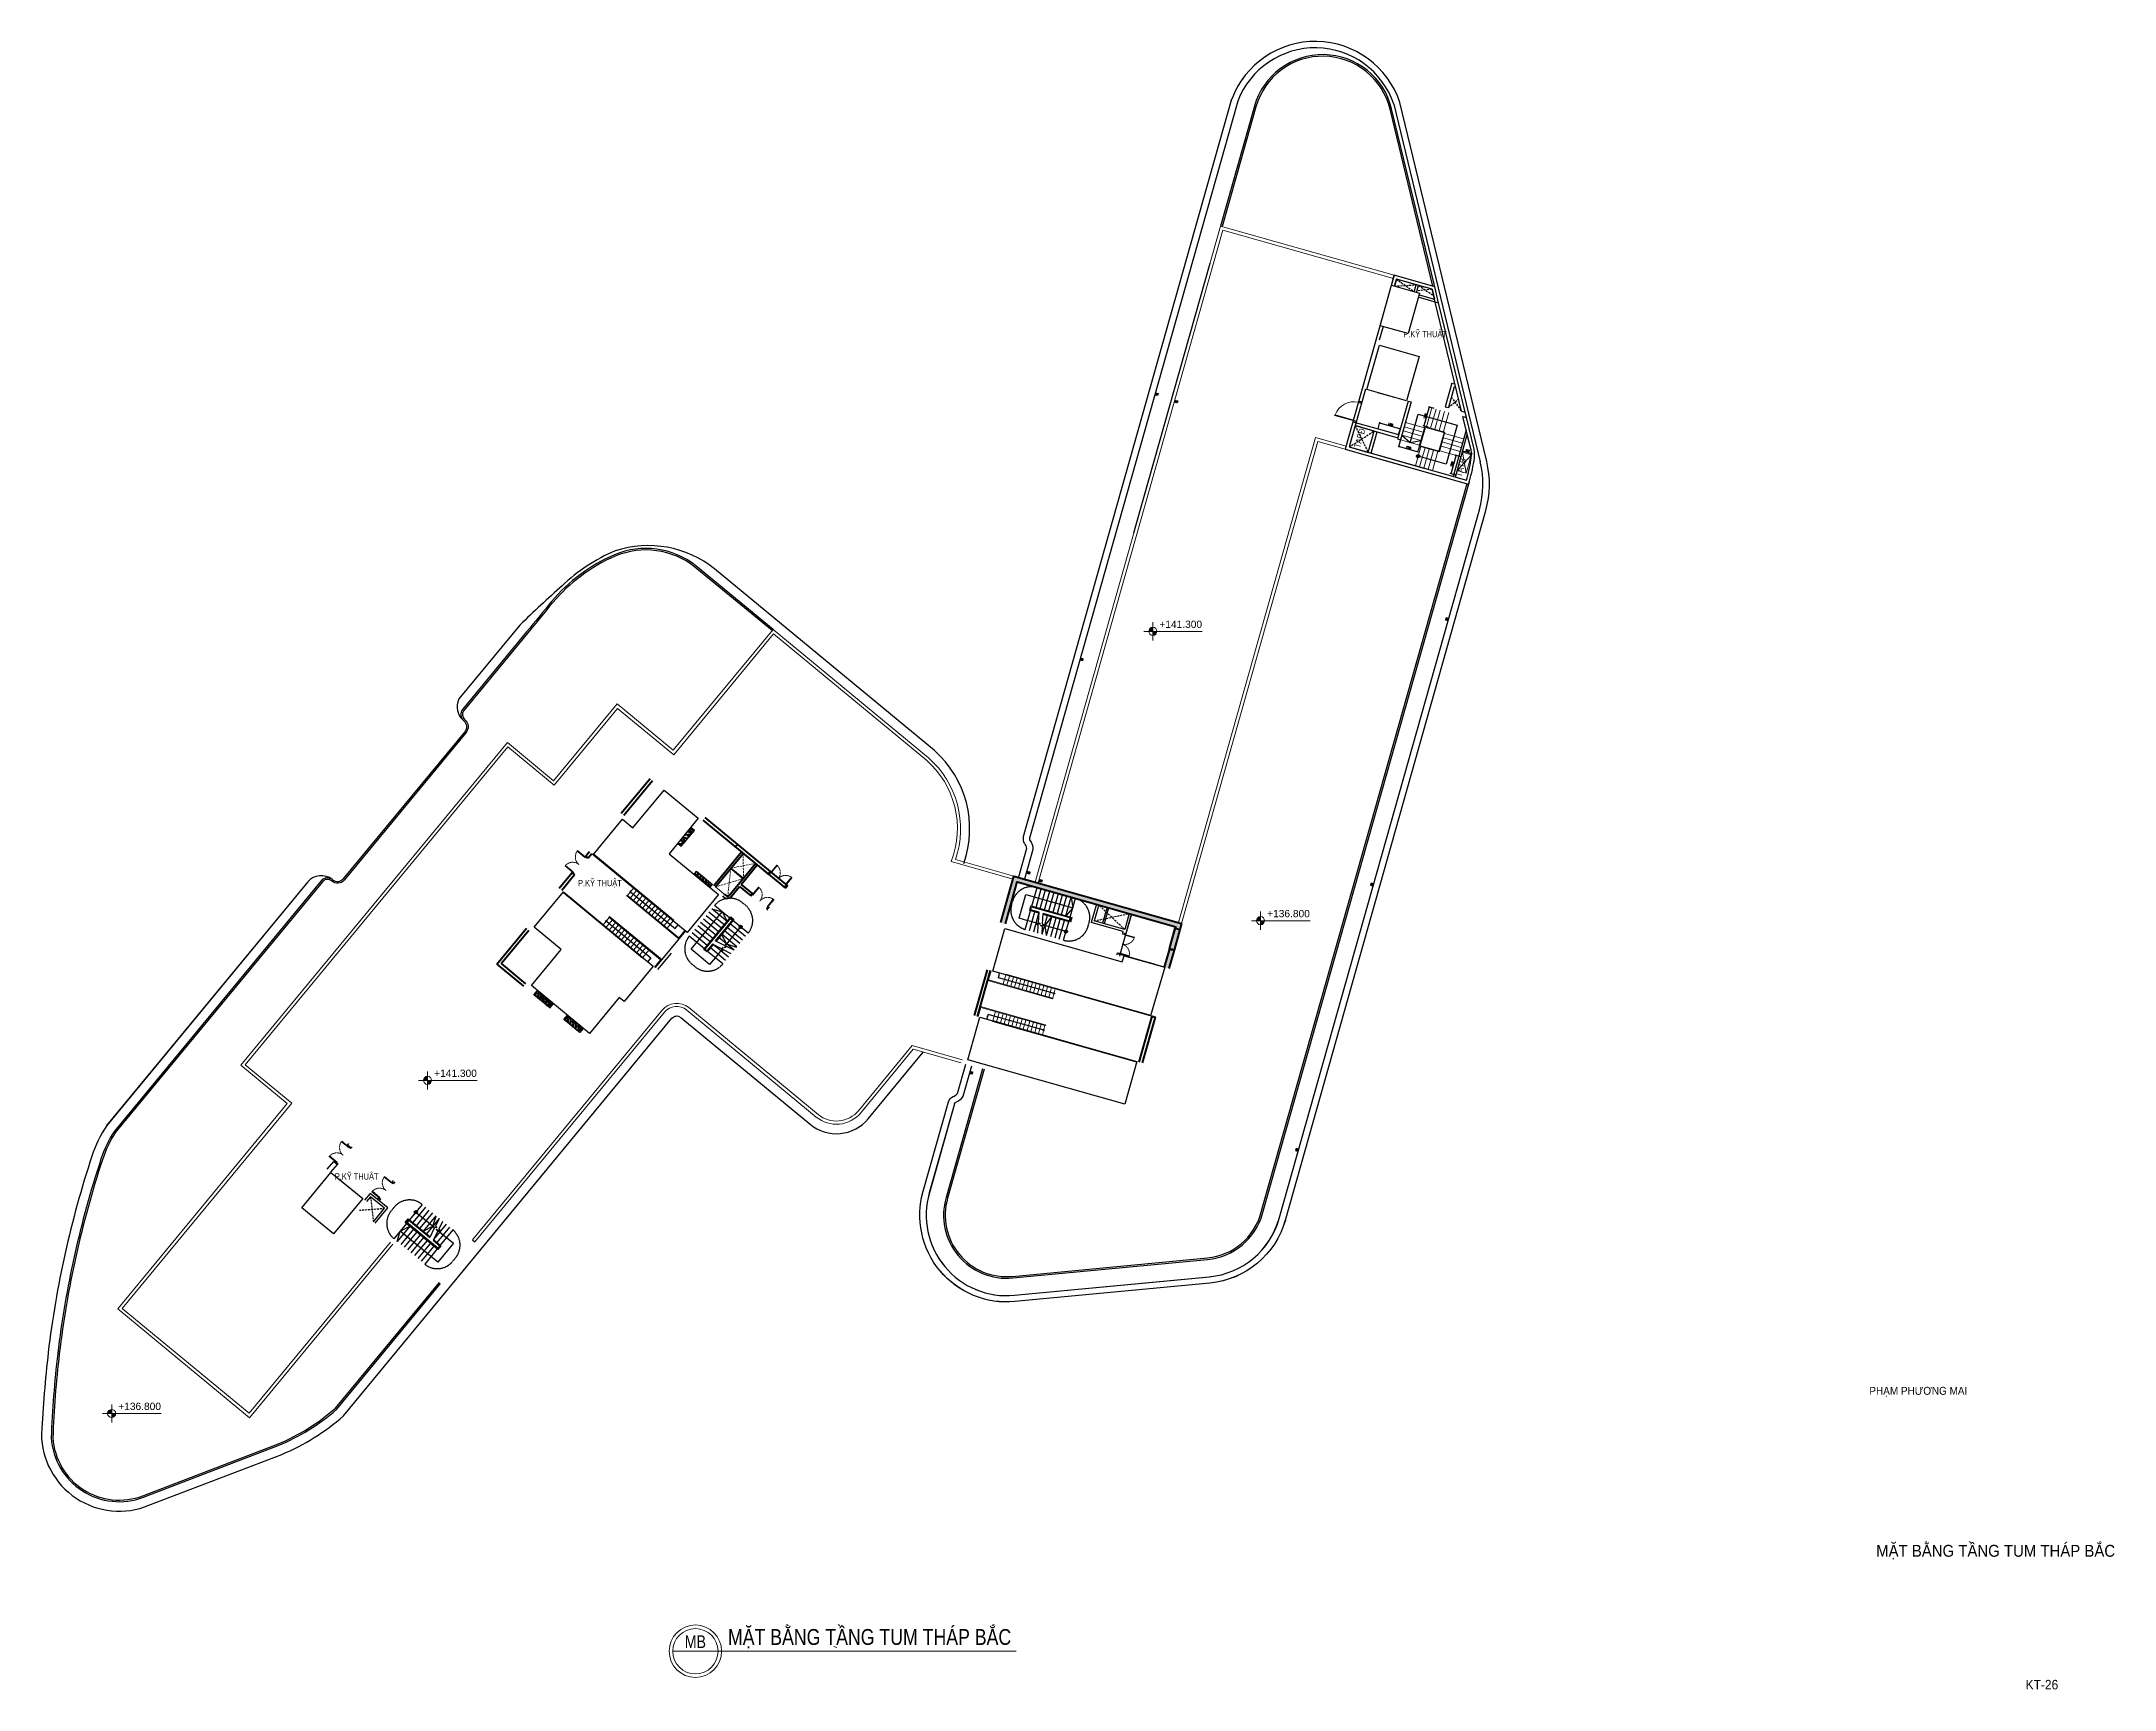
# Model space of a CAD drawing. Header units: millimetres. Extents: x 73618 to 214089, y -16132 to 209282.
# Drawn here: x 83110 to 214004, y 105252 to 209282 of the extents above; entities that cross this region are included whole.
import ezdxf
from ezdxf.enums import TextEntityAlignment as Align

# ---------------------------------------------------------------- set-up
doc = ezdxf.new("R2010")
doc.units = ezdxf.units.MM
doc.header["$LTSCALE"] = 100
doc.header["$MEASUREMENT"] = 0
for name, pattern in [('HIDDEN', [0.375, 0.25, -0.125]), ('HIDDEN2', [0.1875, 0.125, -0.0625]), ('Xref_NT1+NT2_MBDV Cot vach_220729$0$HIDDEN', [0.375, 0.25, -0.125]), ('Xref_NT1+NT2_MBDV Cot vach_220729$0$HIDDEN2', [0.1875, 0.125, -0.0625]), ('Xref_ST_MBDV Cot vach 30.7.2022$0$HIDDEN', [0.375, 0.25, -0.125])]:
    doc.linetypes.add(name, pattern=pattern)
for name, color, linetype, lineweight in [('A-DOOR', 1, 'Continuous', 9), ('CUA', 37, 'Continuous', 13), ('KT-Ghi chu', 7, 'Continuous', 15), ('KT-Net cat', 1, 'Continuous', 40), ('KT-Net thay', 7, 'Continuous', 15), ('SPE-MEP-HVAC', 140, 'Continuous', 0), ('XREF.LSQ9.39U. MB$0$KTV-KT-NET THAY 1', 7, 'Continuous', 15), ('Xref_NT1+NT2_MBDV Cot vach_220729$0$CUA', 37, 'Continuous', 13), ('Xref_NT1+NT2_MBDV Cot vach_220729$0$KT-Kich thuoc', 159, 'Continuous', 18), ('Xref_NT1+NT2_MBDV Cot vach_220729$0$KT-Net cot vach', 6, 'Continuous', 50), ('Xref_NT1+NT2_MBDV Cot vach_220729$0$SPE-MEP-HVAC', 140, 'Continuous', 0)]:
    doc.layers.add(name, color=color, linetype=linetype, lineweight=lineweight)
for name, color, linetype in [('A-FLOR-STRS', 1, 'Continuous'), ('A-FLOR-STRS-ARROW', 8, 'Continuous'), ('A-WALL', 11, 'Continuous'), ('A-WALL-PATT', 251, 'Continuous'), ('ccu12-Thay', 7, 'Continuous'), ('KC-Betong', 6, 'Continuous'), ('KT-Hatch', 251, 'Continuous'), ('KT-Khuat', 9, 'HIDDEN'), ('KT-Net manh', 139, 'Continuous'), ('KT-Thay', 7, 'Continuous'), ('KT-Tuong', 1, 'Continuous'), ('NDT Thiet bi', 40, 'Continuous'), ('Xref_NT1+NT2_MBDV Cot vach_220729$0$A-FLOR-STRS-ARROW', 8, 'Continuous'), ('Xref_NT1+NT2_MBDV Cot vach_220729$0$ccu12-Hatch', 250, 'Continuous'), ('Xref_NT1+NT2_MBDV Cot vach_220729$0$ccu12-Thay', 7, 'Continuous'), ('Xref_NT1+NT2_MBDV Cot vach_220729$0$KT-Khuat', 9, 'Xref_NT1+NT2_MBDV Cot vach_220729$0$HIDDEN'), ('Xref_NT1+NT2_MBDV Cot vach_220729$0$KT-Net manh', 139, 'Continuous'), ('Xref_NT1+NT2_MBDV Cot vach_220729$0$KT-Text', 7, 'Continuous'), ('Xref_NT1+NT2_MBDV Cot vach_220729$0$KT-Thay', 7, 'Continuous'), ('Xref_NT1+NT2_MBDV Cot vach_220729$0$KT-Tuong', 1, 'Continuous'), ('Xref_ST_MBDV Cot vach 30.7.2022$0$KT-Khuat', 9, 'Xref_ST_MBDV Cot vach 30.7.2022$0$HIDDEN'), ('Xref_ST_MBDV Cot vach 30.7.2022$0$KT-Text', 7, 'Continuous')]:
    doc.layers.add(name, color=color, linetype=linetype)
doc.styles.add('51KHUNG TEN$0$khung ten A1$1$Standard', font='VHARIAL.TTF', dxfattribs={"width": 0.9})
doc.styles.add('Arial', font='arial.ttf', dxfattribs={"width": 0.7})
doc.styles.add('font unicode ccu', font='arial.ttf')
doc.styles.add('Xref_NT1+NT2_MBDV Cot vach_220729$0$Arial', font='arial.ttf', dxfattribs={"width": 0.7})
doc.styles.add('Xref_NT1+NT2_MBDV Cot vach_220729$0$xref.N.Cot vach tang N2$0$DIM', font='vnsimli.shx', dxfattribs={"width": 0.7})
doc.styles.add('Xref_ST_MBDV Cot vach 30.7.2022$0$Arial', font='arial.ttf', dxfattribs={"width": 0.7})
doc.dimstyles.new('Xref_NT1+NT2_MBDV Cot vach_220729$0$xref.N.Cot vach tang N2$0$CCU 1-100 A1', dxfattribs={"dimscale": 100, "dimtxt": 2.2, "dimasz": 1, "dimexe": 1, "dimexo": 0, "dimgap": 1, "dimtad": 1, "dimdec": 0, "dimdsep": 46, "dimtxsty": 'Xref_NT1+NT2_MBDV Cot vach_220729$0$xref.N.Cot vach tang N2$0$DIM', "dimblk1": 'Xref_NT1+NT2_MBDV Cot vach_220729$0$xref.N.Cot vach tang N2$0$_ARCHTICK', "dimblk2": 'Xref_NT1+NT2_MBDV Cot vach_220729$0$xref.N.Cot vach tang N2$0$_ARCHTICK', "dimsah": 1, "dimcen": 0, "dimdle": 1, "dimclrd": 256, "dimclre": 256, "dimclrt": 31, "dimadec": 0, "dimazin": 0, "dimtfac": 1, "dimtdec": 0, "dimtix": 1, "dimtmove": 2, "dimatfit": 3, "dimldrblk": 'Xref_NT1+NT2_MBDV Cot vach_220729$0$xref.N.Cot vach tang N2$0$_ARCHTICK', "dimfxl": 8, "dimtolj": 1, "dimarcsym": 0})
pattern_1 = [(115, (0, 0), (180, 311.76915), [37.5, -412.5]), (60, (0, 0), (-370.1782, 96.06936), [30, -330]), (165.4514, (15, 25.98), (-190.1779, 407.83865), [31.8701, -350.57106]), (111.1842, (-90.63, 42.26), (300.5234, 448.64876), [56.25, -618.75]), (161.6356, (-65.6, 79.65), (-243.9225, 629.386), [47.8051, -525.8565]), (56.1842, (-90.63, 42.26), (-243.923, 629.3859), [45, -495]), (86, (-46.84, 77), (308.58023, 185.4137), [37.5, -412.5]), (291, (-46.84, 77), (307.6206, 227.2241), [30, -330]), (136.4514, (-21.13, 92.46), (31.39076, 448.9038), [31.8701, -350.57106]), (132.5, (0, 0), (-166.343447, -8.450014), [0, -326, 0, -335, 0, -331.25]), (69.5, (0, 0), (-112.3706, 208.72085), [0, -191, 0, -318.5, 0, -126.25]), (32.5, (-47.12, -101.05), (123.02238, 237.137665), [0, -125, 0, -390, 0, -517.5]), (22.5, (-68.25, -146.37), (77.8696, 285.42618), [0, -162.5, 0, -259, 0, -367.5]), (20, (0, 0), (-72.67928, 199.68468), []), (20, (-55.51, 25.89), (-72.67928, 199.68468), [])]

msp = doc.modelspace()

# ---------------------------------------------------------------- texts
at = {"color": 1, "style": '51KHUNG TEN$0$khung ten A1$1$Standard', "width": 0.9}
for s, height, p in [('PH¹M PH¦¥NG MAI', 500.595, (198524.2, 123856.9)), ('PH¹M PH¦¥NG MAI', 500.595, (198524.2, 123856.9, 0)), ('MÆT B»NG TÇNG TUM TH¸P B¾C', 750, (198952.9, 113633.2)), ('KT-26', 600, (208392.6, 105260.6))]:
    msp.add_text(s, height=height, dxfattribs=at).set_placement(p)
at = {"layer": 'Xref_ST_MBDV Cot vach 30.7.2022$0$KT-Text', "extrusion": (-6.0102e-07, 3.7908e-06, 1), "style": 'Xref_ST_MBDV Cot vach 30.7.2022$0$Arial', "width": 0.7}
msp.add_text('P.KỸ THUẬT', height=400, dxfattribs=at).set_placement((169093.7, 190612.9, 19.6))

# ---------------------------------------------------------------- blocks, each defined once
blk = doc.blocks.new('*U23')
at = {"linetype": 'Continuous', "ltscale": 2}
blk.add_line((7.15, 0), (-7.15, 0), dxfattribs=at)
blk.add_lwpolyline([(7.15, 0), (101.24, 0)], dxfattribs=at)
for radius in [8.28, 7.15]:
    blk.add_circle((0, 0), radius, dxfattribs=at)
at = {"layer": 'KT-Ghi chu', "color": 7, "style": 'Arial', "width": 0.8}
for tag, p, height in [('TENHINHVE', (10.3, 2), 5), ('TILE', (10.65, -6.44), 3.5)]:
    blk.add_attdef(tag, p, '', height=height, dxfattribs=at)
at = {"layer": 'KT-Ghi chu', "color": 7, "style": 'Arial'}
for tag, width, p in [('CHITIET', 0.8, (0, 1)), ('KYHIEU', 0.45, (0, -4))]:
    blk.add_attdef(tag, text='', height=3, dxfattribs=dict(at, width=width)).set_placement(p, align=Align.CENTER)
blk = doc.blocks.new('*U29')
at = {"layer": 'KT-Ghi chu'}
h = blk.add_hatch(color=256, dxfattribs=at)
edge = h.paths.add_edge_path()
edge.add_ellipse((286, 0), major_axis=(91.4, 91.4), ratio=1, start_angle=45, end_angle=135)
edge.add_line((156, 0), (286, 0))
edge.add_line((286, 0), (286, 129))
h = blk.add_hatch(color=256, dxfattribs=at)
edge = h.paths.add_edge_path()
edge.add_ellipse((286, 0), major_axis=(91.4, 91.4), ratio=1, start_angle=225, end_angle=315)
edge.add_line((415, 0), (286, 0))
edge.add_line((286, 0), (286, -129))
for p, q in [((286, 286), (286, -286)), ((1850, 0), (0, 0))]:
    blk.add_line(p, q, dxfattribs=at)
blk.add_circle((286, 0), 129, dxfattribs=at)
at = {"style": 'font unicode ccu'}
for tag, p in [('FL', (493, 109)), ('SL', (490, -337))]:
    blk.add_attdef(tag, p, '', height=230, dxfattribs=at)
blk = doc.blocks.new('BA')
at = {"layer": 'NDT Thiet bi'}
for p, q in [((-23606, -408374), (-23661, -408374)), ((-23606, -408374), (-23659, -408360)), ((-23606, -408374), (-23659, -408389)), ((-23606, -408374), (-23654, -408347)), ((-23606, -408374), (-23654, -408402)), ((-23645, -408335), (-23606, -408374)), ((-23645, -408413), (-23606, -408374)), ((-23606, -408374), (-23633, -408327)), ((-23606, -408374), (-23633, -408422)), ((-23606, -408374), (-23620, -408321)), ((-23606, -408374), (-23620, -408428)), ((-23606, -408391), (-23606, -408319)), ((-23606, -408374), (-23592, -408321)), ((-23606, -408374), (-23578, -408327)), ((-23567, -408335), (-23606, -408374)), ((-23606, -408374), (-23558, -408347)), ((-23606, -408374), (-23553, -408360)), ((-23606, -408374), (-23551, -408374)), ((-23606, -408374), (-23578, -408422)), ((-23606, -408374), (-23553, -408389)), ((-23606, -408374), (-23558, -408402)), ((-23567, -408413), (-23606, -408374)), ((-23606, -408374), (-23592, -408428)), ((-23606, -408391), (-23606, -408429)), ((-23589, -408374), (-23551, -408374))]:
    blk.add_line(p, q, dxfattribs=at)
blk.add_lwpolyline([(-23680, -408448), (-23532, -408448), (-23532, -408301), (-23680, -408301)], close=True, dxfattribs=at)
blk.add_circle((-23606, -408374), 55, dxfattribs=at)
blk = doc.blocks.new('A$C2D9E46BF')
at = {"layer": 'KT-Hatch', "ltscale": 0.5}
h = blk.add_hatch(dxfattribs=at)
h.set_pattern_fill('1BETONG2-BOP', color=256, scale=50, angle=65, pattern_type=2)
h.set_pattern_definition(pattern_1)
h.paths.add_polyline_path([(191, 1059), (0, 828), (1002, 0), (1193, 231)])
at = {"layer": 'KC-Betong', "ltscale": 10, "elevation": 0}
blk.add_lwpolyline([(191, 1059), (1193, 231), (1002, 0), (0, 828)], close=True, dxfattribs=at)
blk = doc.blocks.new('A$C7F247A74')
at = {"layer": 'KT-Hatch'}
h = blk.add_hatch(dxfattribs=at)
h.set_pattern_fill('CHAU-01', color=256, scale=40, pattern_type=2)
h.set_pattern_definition([(95, (-101739.36, -136394.3), (220.6208, 185.12283), [30, -330]), (40, (-101739.36, -136394.3), (-251.99687, 173.50726), [24, -264]), (145.4514, (-101720.98, -136378.87), (-31.3758, 358.6301), [25.4961, -280.45684]), (91.1842, (-101795.93, -136337.73), (348.6772, 255.0455), [45, -495]), (141.6356, (-101766.87, -136316.48), (-11.1596, 539.8847), [38.2441, -420.6852]), (36.1842, (-101795.93, -136337.73), (-11.16, 539.8847), [36, -396]), (66, (-101753.5, -136323.59), (282.70863, 54.953), [30, -330]), (11, (-101753.5, -136323.6), (-136.28344, 273.92337), [24, -264]), (116.4514, (-101729.94, -136319), (146.42545, 328.87625), [25.4961, -280.45684]), (82.5, (-101739.36, -136394.3), (-90.717274, 97.59593), [0, -260.8, 0, -268, 0, -265]), (52.5, (-101739.36, -136394.3), (-37.14918, 185.96378), [0, -152.8, 0, -254.8, 0, -101]), (12.5, (-101802.44, -136457.37), (157.36727, 144.608305), [0, -100, 0, -312, 0, -414]), (2.5, (-101830.72, -136485.66), (136.636, 193.26392), [0, -130, 0, -207.2, 0, -294]), (90, (-101739.36, -136394.3), (-170, 0), []), (90, (-101774.01, -136359.65), (-170, 0), [])])
h.paths.add_polyline_path([(223, 1098), (0, 828), (1002, 0), (1225, 270)])
at = {"layer": 'KC-Betong', "ltscale": 10, "elevation": 0}
blk.add_lwpolyline([(223, 1098), (1225, 270), (1002, 0), (0, 828)], close=True, dxfattribs=at)
blk = doc.blocks.new('XREF.LSQ9.39U. MB$0$thang sat')
at = {"layer": 'KT-Net manh'}
blk.add_lwpolyline([(50, -958), (50, 2650), (350, 2650)], dxfattribs=at)
at = {"layer": 'KT-Net manh', "ltscale": 2}
blk.add_lwpolyline([(350, 2650, 0, 100, 0), (150, 2650, 100, 100, 0)], format="xyseb", dxfattribs=at)
at = {"layer": 'KT-Net manh'}
blk.add_circle((50, -1000), 41.6, dxfattribs=at)
at = {"layer": 'KT-Net thay'}
for p, q in [((350, 3250), (-300, 3250)), ((-300, 3250), (-300, -1000)), ((-250, 3200), (-250, -1000)), ((350, 3200), (-250, 3200)), ((-250, 2250), (350, 2250)), ((350, 2000), (-250, 2000)), ((350, 1750), (-250, 1750)), ((350, 1500), (-250, 1500)), ((350, 1250), (-250, 1250)), ((350, 1000), (-250, 1000)), ((350, 750), (-250, 750)), ((350, 500), (-250, 500)), ((350, 250), (-250, 250)), ((-250, 0), (350, 0)), ((-250, -250), (350, -250)), ((-250, -500), (350, -500)), ((-250, -750), (350, -750)), ((-250, -1000), (350, -1000))]:
    blk.add_line(p, q, dxfattribs=at)
blk.add_arc((-275, -1000), 25, 180, 0, dxfattribs=at)
blk = doc.blocks.new('A$C658D26D1')
for points, layer in [([(24975, 40018), (27477, 39311), (26688, 36520), (24186, 37227)], 'KT-Net cat'), ([(25733, 43804), (27513, 43301), (26793, 40751), (25012, 41254)], 'Xref_NT1+NT2_MBDV Cot vach_220729$0$ccu12-Thay'), ([(1321, 3197), (8731, 1104), (8864, 1482), (11414, 761), (10520, -2311), (560, 503)], 'Xref_NT1+NT2_MBDV Cot vach_220729$0$ccu12-Thay')]:
    blk.add_wipeout(points).translate(0, 0, 0).dxf.layer = layer
at = {"layer": 'KC-Betong', "ltscale": 10, "elevation": 0}
for points in [[(25733, 43804), (27513, 43301), (26793, 40751), (25012, 41254)], [(24975, 40018), (27477, 39311), (26688, 36520), (24186, 37227)], [(1321, 3197), (8731, 1104), (8864, 1482), (11414, 761), (10520, -2311), (560, 503)]]:
    blk.add_lwpolyline(points, close=True, dxfattribs=at)
at = {"layer": 'KT-Net thay'}
blk.add_line((1391, 320, 0), (1378, 272, 0), dxfattribs=at)
blk.add_wipeout([(-256, -2384), (9656, -5185), (8894, -7879), (-1018, -5078)]).translate(0, 0, 0).dxf.layer = 'Xref_NT1+NT2_MBDV Cot vach_220729$0$ccu12-Thay'
at = {"layer": 'KC-Betong', "ltscale": 10, "elevation": 0}
blk.add_lwpolyline([(-256, -2384), (9656, -5185), (8894, -7879), (-1018, -5078)], close=True, dxfattribs=at)
at = {"layer": 'KT-Net thay'}
blk.add_line((562, -2615, 0), (548, -2663, 0), dxfattribs=at)
at = {"layer": 'KT-Net thay', "elevation": 0}
for points in [[(1378, 272), (10520, -2311)], [(1391, 320), (10533, -2263)], [(562, -2615), (9656, -5185)], [(548, -2663), (9642, -5233)]]:
    blk.add_lwpolyline(points, dxfattribs=at)
blk = doc.blocks.new('A$C173036EB')
for points, layer in [([(-14500, -11004), (-12654, -8768), (-10649, -10423), (-12496, -12659)], 'KT-Net cat'), ([(2030, 8935), (7698, 4255), (5851, 2019), (5541, 2275), (3663, 0), (0, 3025), (1878, 5299), (184, 6699)], 'Xref_NT1+NT2_MBDV Cot vach_220729$0$ccu12-Thay')]:
    blk.add_wipeout(points).translate(0, 0, 0).dxf.layer = layer
at = {"layer": 'KC-Betong', "ltscale": 10, "elevation": 0}
for points in [[(2030, 8935), (7698, 4255), (5851, 2019), (5541, 2275), (3663, 0), (0, 3025), (1878, 5299), (184, 6699)], [(-12654, -8768), (-10649, -10423), (-12496, -12659), (-14500, -11004)]]:
    blk.add_lwpolyline(points, close=True, dxfattribs=at)
at = {"layer": 'KT-Net thay'}
blk.add_line((7010, 4757, 0), (7042, 4796, 0), dxfattribs=at)
blk.add_wipeout([(8378, 15365), (10537, 13582), (8690, 11346), (11813, 8767), (9839, 6377), (3902, 11280), (5749, 13516), (6404, 12975)]).translate(0, 0, 0).dxf.layer = 'Xref_NT1+NT2_MBDV Cot vach_220729$0$ccu12-Thay'
at = {"layer": 'KC-Betong', "ltscale": 10, "elevation": 0}
blk.add_lwpolyline([(8378, 15365), (10537, 13582), (8690, 11346), (11813, 8767), (9839, 6377), (3902, 11280), (5749, 13516), (6404, 12975)], close=True, dxfattribs=at)
at = {"layer": 'KT-Net thay'}
for p, q in [((8953, 7109, 0), (3825, 11344, 0)), ((8984, 7148, 0), (3934, 11318, 0)), ((7010, 4757, 0), (1999, 8896, 0)), ((7042, 4796, 0), (2030, 8935, 0)), ((8953, 7109, 0), (8984, 7148, 0))]:
    blk.add_line(p, q, dxfattribs=at)
blk = doc.blocks.new('*U67')
for p, q in [((-1260, -100), (-1300, -100)), ((-1260, -525), (-1300, -525)), ((-1280, -100), (-1280, -525)), ((-90, -100), (-50, -100)), ((-90, -525), (-50, -525)), ((-70, -100), (-70, -525))]:
    blk.add_line(p, q)
for points in [[(-1350, 150), (-1290, 150), (-1290, 40), (-1300, 40), (-1300, 0), (-1350, 0)], [(-1300, 0), (-1260, 0), (-1260, -625), (-1300, -625)], [(-50, 0), (-90, 0), (-90, -625), (-50, -625)], [(0, 150), (-60, 150), (-60, 40), (-50, 40), (-50, 0), (0, 0)]]:
    blk.add_lwpolyline(points, close=True)
at = {"linetype": 'Xref_NT1+NT2_MBDV Cot vach_220729$0$HIDDEN2'}
for centre, start, end in [((-1300, 0), 270.00004, 0), ((-50, 0), 180, 269.99996)]:
    blk.add_arc(centre, 625, start, end, dxfattribs=at)
blk = doc.blocks.new('Xref_NT1+NT2_MBDV Cot vach_220729$0$A$C6F5A0866')
at = {"layer": 'Xref_NT1+NT2_MBDV Cot vach_220729$0$ccu12-Hatch', "ltscale": 0.5}
h = blk.add_hatch(dxfattribs=at)
h.set_pattern_fill('1BETONG2-BOP', color=256, scale=50, angle=-9.22123, pattern_type=2)
h.set_pattern_definition([(40.778773, (-344030.4, 1051586.25), (348.967585, -88.43995), [37.5, -412.5]), (345.778773, (-344030.4, 1051586.25), (-8.2109, 382.353), [30, -330]), (91.230173, (-344001.3, 1051578.88), (340.75691, 293.91278), [31.8701, -350.57106]), (36.962973, (-344014.37, 1051684.96), (513.46257, -167.20103), [56.25, -618.75]), (87.414373, (-343971.6, 1051671), (539.3417, 405.87626), [47.80514, -525.8565]), (341.962973, (-344014.37, 1051684.96), (539.34137, 405.87668), [45, -495]), (11.778773, (-343969.02, 1051652.27), (262.33739, -246.534165), [37.5, -412.5]), (216.778773, (-343969.02, 1051652.27), (302.31138, -234.24147), [30, -330]), (62.230173, (-343947.16, 1051631.72), (440.52446, 91.85968), [31.8701, -350.57106]), (58.278773, (-344030.4, 1051586.25), (-53.364341, 157.777667), [0, -326, 0, -335, 0, -331.25]), (355.278773, (-344030.4, 1051586.25), (170.29976, 164.8925), [0, -191, 0, -318.5, 0, -126.25]), (318.278773, (-344140.45, 1051604.12), (261.654741, -53.903389), [0, -125, 0, -390, 0, -517.5]), (308.278773, (-344189.8, 1051612.13), (295.845573, 2.678777), [0, -162.5, 0, -259, 0, -367.5]), (305.778773, (-344030.4, 1051586.25), (172.3971, 124.239646), []), (305.778773, (-344020.58, 1051646.7), (172.3971, 124.239646), [])])
h.paths.add_polyline_path([(3150, 11325), (6200, 11325), (6200, 325), (4450, 325), (4450, 625), (5900, 625), (5900, 11025), (3150, 11025)])
h.paths.add_polyline_path([(4450, 325), (3250, 325), (3250, 625), (4450, 625)])
at = {"layer": 'Xref_NT1+NT2_MBDV Cot vach_220729$0$KT-Net manh'}
h = blk.add_hatch(color=256, dxfattribs=at)
edge = h.paths.add_edge_path(flags=0)
edge.add_arc((3725, 7205), 100, 360, 720)
h = blk.add_hatch(color=256, dxfattribs=at)
edge = h.paths.add_edge_path(flags=0)
edge.add_arc((3725, 7205), 100, 360, 720)
blk.add_hatch(color=256, dxfattribs=at).paths.add_polyline_path([(3694, 7110), (3756, 7110), (3806, 7146), (3825, 7205), (3806, 7264), (3756, 7300), (3694, 7300), (3644, 7264), (3625, 7205), (3644, 7146)], flags=0)
blk.add_hatch(color=256, dxfattribs=at).paths.add_polyline_path([(3694, 7110), (3756, 7110), (3806, 7146), (3825, 7205), (3806, 7264), (3756, 7300), (3694, 7300), (3644, 7264), (3625, 7205), (3644, 7146)], flags=0)
at = {"layer": 'Defpoints'}
blk.add_lwpolyline([(3250, 3525), (5900, 3525), (5900, 625), (3250, 625)], close=True, dxfattribs=at)
blk.add_lwpolyline([(3250, 3525), (5900, 3525), (5900, 625), (3250, 625)], close=True, dxfattribs=at)
at = {"layer": 'Xref_NT1+NT2_MBDV Cot vach_220729$0$A-FLOR-STRS-ARROW', "elevation": 0}
for points in [[(3150, 8886), (3627, 9004), (3648, 9138), (3749, 8899), (3767, 9035), (4425, 9177)], [(3150, 8605), (3627, 8723), (3648, 8857), (3749, 8618), (3767, 8755), (4425, 8896)]]:
    blk.add_lwpolyline(points, dxfattribs=at)
at = {"layer": 'Xref_NT1+NT2_MBDV Cot vach_220729$0$KT-Khuat', "linetype": 'Xref_NT1+NT2_MBDV Cot vach_220729$0$HIDDEN', "ltscale": 5}
for p, q in [((4850, 3675), (5900, 5675)), ((4850, 5675), (5900, 3675))]:
    blk.add_line(p, q, dxfattribs=at)
at = {"layer": 'Xref_NT1+NT2_MBDV Cot vach_220729$0$KT-Net cot vach'}
for p, q in [((4450, 625), (4450, 325)), ((5800, 625), (5800, 325))]:
    blk.add_line(p, q, dxfattribs=at)
for points in [[(3150, 11325), (6200, 11325), (6200, 325), (5800, 325)], [(3150, 11025), (5900, 11025), (5900, 625), (5800, 625)], [(4450, 625), (3250, 625)], [(4450, 325), (3250, 325)]]:
    blk.add_lwpolyline(points, dxfattribs=at)
blk.add_lwpolyline([(5800, 325), (4450, 325), (4450, 625), (5800, 625)], close=True, dxfattribs=at)
at = {"layer": 'Xref_NT1+NT2_MBDV Cot vach_220729$0$KT-Net manh'}
blk.add_line((3644, 7264, 0), (3625, 7205, 0), dxfattribs=at)
blk.add_line((3644, 7264, 0), (3625, 7205, 0), dxfattribs=at)
at = {"layer": 'Xref_NT1+NT2_MBDV Cot vach_220729$0$KT-Net manh', "linetype": 'Xref_NT1+NT2_MBDV Cot vach_220729$0$HIDDEN'}
blk.add_lwpolyline([(3150, 9725, -0.4141313), (4400, 10975), (4650, 10975, -0.4141313), (5900, 9725, -1.0000292)], format="xyb", dxfattribs=at)
at = {"layer": 'Xref_NT1+NT2_MBDV Cot vach_220729$0$KT-Net manh', "elevation": 0}
for points in [[(3725, 8956), (3725, 9605), (3725, 9705), (3725, 10280), (5275, 10280), (5275, 7205)], [(4375, 8334), (3725, 8605), (3150, 8355)], [(3725, 7205), (3725, 8675)], [(5900, 7485), (5275, 7205), (4675, 7485)]]:
    blk.add_lwpolyline(points, dxfattribs=at)
at = {"layer": 'Xref_NT1+NT2_MBDV Cot vach_220729$0$KT-Net manh', "linetype": 'Xref_NT1+NT2_MBDV Cot vach_220729$0$HIDDEN', "elevation": 0}
blk.add_lwpolyline([(3150, 7205, 0.4141313), (4400, 5955), (4650, 5955, 0.4141313), (5900, 7205, 1.0000292)], format="xyb", dxfattribs=at)
at = {"layer": 'Xref_NT1+NT2_MBDV Cot vach_220729$0$KT-Net manh'}
blk.add_circle((3725, 7205, 0), 100, dxfattribs=at)
blk.add_circle((3725, 7205, 0), 100, dxfattribs=at)
at = {"layer": 'Xref_NT1+NT2_MBDV Cot vach_220729$0$KT-Thay', "extrusion": (1.28361e-08, 3.72499e-11, 1)}
for p, q in [((3150, 9725), (4375, 9725, 0)), ((3150, 9445, 0), (4375, 9445, 0)), ((3150, 9165, 0), (4375, 9165, 0)), ((4675, 9725, 0), (5900, 9725)), ((4675, 9445, 0), (5900, 9445, 0)), ((4675, 9165, 0), (5900, 9165, 0)), ((3150, 8605, 0), (4375, 8605, 0)), ((3150, 8325, 0), (4375, 8325, 0)), ((3150, 8045, 0), (4375, 8045, 0)), ((4675, 8885, 0), (5900, 8885, 0)), ((4675, 8605, 0), (5900, 8605, 0)), ((4675, 8325, 0), (5900, 8325, 0)), ((4675, 8045, 0), (5900, 8045, 0)), ((3150, 7765, 0), (4375, 7765, 0)), ((3150, 7485, 0), (4375, 7485, 0)), ((3150, 7205, 0), (4375, 7205, 0)), ((4675, 7765, 0), (5900, 7765, 0)), ((4675, 7485, 0), (5900, 7485, 0)), ((4675, 7205, 0), (5900, 7205, 0))]:
    blk.add_line(p, q, dxfattribs=at)
at = {"layer": 'Xref_NT1+NT2_MBDV Cot vach_220729$0$KT-Thay'}
blk.add_line((4625, 7205, 0), (4425, 7205, 0), dxfattribs=at)
at = {"layer": 'Xref_NT1+NT2_MBDV Cot vach_220729$0$KT-Thay', "elevation": 0}
for points in [[(4375, 9166), (4375, 9775), (4675, 9775), (4675, 7105), (4375, 7105), (4375, 8885)], [(4425, 9177), (4425, 9725), (4625, 9725), (4625, 7155), (4425, 7155), (4425, 8896)]]:
    blk.add_lwpolyline(points, dxfattribs=at)
at = {"layer": 'Xref_NT1+NT2_MBDV Cot vach_220729$0$KT-Tuong'}
for p, q in [((5900, 5825), (4700, 5825)), ((5900, 5675), (4850, 5675)), ((4850, 3675), (4850, 5675)), ((5900, 3675), (4850, 3675))]:
    blk.add_line(p, q, dxfattribs=at)
at = {"layer": 'Xref_NT1+NT2_MBDV Cot vach_220729$0$KT-Tuong', "color": 7}
for p, q in [((5900, 5125), (4850, 5125)), ((5900, 5025), (4850, 5025))]:
    blk.add_line(p, q, dxfattribs=at)
at = {"layer": 'Xref_NT1+NT2_MBDV Cot vach_220729$0$KT-Tuong'}
for points in [[(5900, 3525), (4600, 3525), (4600, 3725), (4700, 3725), (4700, 5825)], [(3150, 3525), (3250, 3525), (3250, 3725), (3150, 3725)]]:
    blk.add_lwpolyline(points, dxfattribs=at)
at = {"layer": 'Xref_NT1+NT2_MBDV Cot vach_220729$0$CUA', "xscale": -0.9999999999999998, "rotation": 359.9999999999839}
blk.add_blockref('*U67', (3250, 3575), dxfattribs=at)
blk = doc.blocks.new('*U66')
for p, q in [((-1260, -100), (-1300, -100)), ((-1260, -525), (-1300, -525)), ((-1280, -100), (-1280, -525)), ((-90, -100), (-50, -100)), ((-90, -525), (-50, -525)), ((-70, -100), (-70, -525))]:
    blk.add_line(p, q)
for points in [[(-1350, 100), (-1290, 100), (-1290, 40), (-1300, 40), (-1300, 0), (-1350, 0)], [(-1300, 0), (-1260, 0), (-1260, -625), (-1300, -625)], [(-50, 0), (-90, 0), (-90, -625), (-50, -625)], [(0, 100), (-60, 100), (-60, 40), (-50, 40), (-50, 0), (0, 0)]]:
    blk.add_lwpolyline(points, close=True)
at = {"linetype": 'Xref_NT1+NT2_MBDV Cot vach_220729$0$HIDDEN2'}
for centre, start, end in [((-1300, 0), 270.00004, 0), ((-50, 0), 180, 269.99996)]:
    blk.add_arc(centre, 625, start, end, dxfattribs=at)
blk = doc.blocks.new('răer')
at = {"layer": 'Xref_NT1+NT2_MBDV Cot vach_220729$0$KT-Net manh', "extrusion": (-0.000165563, 3.50761e-08, 1)}
h = blk.add_hatch(color=256, dxfattribs=at)
edge = h.paths.add_edge_path(flags=0)
edge.add_arc((3886, 6324), 100, 269.98779, 629.98779)
h = blk.add_hatch(color=256, dxfattribs=at)
edge = h.paths.add_edge_path(flags=0)
edge.add_arc((3886, 6324), 100, 269.98779, 629.98779)
blk.add_hatch(color=256, dxfattribs=at).paths.add_polyline_path([(3791, 6355), (3791, 6293), (3827, 6243), (3886, 6224), (3945, 6243), (3981, 6293), (3981, 6355), (3945, 6405), (3886, 6424), (3827, 6405)], flags=0)
blk.add_hatch(color=256, dxfattribs=at).paths.add_polyline_path([(3791, 6355), (3791, 6293), (3827, 6243), (3886, 6224), (3945, 6243), (3981, 6293), (3981, 6355), (3945, 6405), (3886, 6424), (3827, 6405)], flags=0)
at = {"layer": 'KT-Net cat', "ltscale": 0.5, "extrusion": (-0.000165563, 3.50768e-08, 1)}
for p, q in [((1, 6950, 0), (201, 6950, 0)), ((1, 6900, 0), (201, 6900, 0)), ((1802, 6899, 0), (1952, 6899, 0)), ((1, 2850, 0), (1, 5550, 0)), ((1, 5550, 0), (201, 5550, 0)), ((201, 4650, 0), (201, 5550, 0)), ((1801, 4650, 0), (1801, 5549, 0)), ((1801, 5549, 0), (1951, 5549, 0)), ((1951, 4650, 0), (1951, 5549, 0)), ((1801, 4650, 0), (201, 4650, 0)), ((2839, 4499, 0), (201, 4500, 0)), ((201, 3500, 0), (201, 4500, 0)), ((2901, 4649, 0), (1951, 4650, 0)), ((2951, 4387, 0), (2839, 4499, 0)), ((3101, 4449, 1), (2901, 4649, 0)), ((2951, 4199, 0), (2951, 4387, 0)), ((3101, 4199, 1), (3101, 4449, 1)), ((201, 2850, 0), (1, 2850, 0)), ((2951, 3499, 0), (201, 3500, 0)), ((2951, 3349, 0), (201, 3350, 0)), ((201, 2850, 0), (201, 3350, 0))]:
    blk.add_line(p, q, dxfattribs=at)
at = {"layer": 'KT-Net cat', "extrusion": (-0.000165563, 3.50768e-08, 1)}
for p, q in [((1, 6900, 0), (1, 6950, 0)), ((201, 6900, 0), (201, 6950, 0)), ((1802, 6899, 0), (1802, 6949, 0)), ((1952, 6899, 0), (1952, 6949, 0))]:
    blk.add_line(p, q, dxfattribs=at)
at = {"layer": 'Xref_NT1+NT2_MBDV Cot vach_220729$0$A-FLOR-STRS-ARROW', "extrusion": (-0.000165563, 3.50768e-08, 1), "elevation": 0}
for points in [[(5286, 6949), (5404, 6422), (5538, 6400), (5299, 6300), (5436, 6281), (5577, 5648)], [(5567, 6949), (5685, 6422), (5819, 6400), (5580, 6300), (5717, 6281), (5858, 5648)]]:
    blk.add_lwpolyline(points, dxfattribs=at)
at = {"layer": 'Xref_NT1+NT2_MBDV Cot vach_220729$0$KT-Net manh', "extrusion": (-0.000165563, 3.50768e-08, 1)}
blk.add_line((3945, 6405, 1), (3886, 6424, 1), dxfattribs=at)
blk.add_line((3945, 6405, 1), (3886, 6424, 1), dxfattribs=at)
at = {"layer": 'Xref_NT1+NT2_MBDV Cot vach_220729$0$KT-Net manh', "linetype": 'Xref_NT1+NT2_MBDV Cot vach_220729$0$HIDDEN', "extrusion": (-0.000165563, 3.50768e-08, 1), "elevation": 0}
for points in [[(3887, 6949, 0.4141313), (2636, 5700), (2636, 5449, 0.4141313), (3886, 4199, 1.0000292)], [(6406, 6948, -0.4141313), (7656, 5698), (7656, 5448, -0.4141313), (6406, 4198, -1.0000292)]]:
    blk.add_lwpolyline(points, format="xyb", dxfattribs=at)
at = {"layer": 'Xref_NT1+NT2_MBDV Cot vach_220729$0$KT-Net manh', "extrusion": (-0.000165563, 3.50768e-08, 1), "elevation": 0}
for points in [[(5015, 5699), (5286, 6324), (5036, 6949)], [(3886, 6324), (5356, 6324)], [(5637, 6323), (6286, 6323), (6386, 6323), (6961, 6323), (6961, 4823), (3886, 4824)], [(4166, 4199), (3886, 4824), (4166, 5449)]]:
    blk.add_lwpolyline(points, dxfattribs=at)
at = {"layer": 'Xref_NT1+NT2_MBDV Cot vach_220729$0$KT-Net manh', "extrusion": (-0.000165563, 3.50768e-08, 1)}
blk.add_circle((3886, 6324, 0), 100, dxfattribs=at)
blk.add_circle((3886, 6324, 0), 100, dxfattribs=at)
at = {"layer": 'Xref_NT1+NT2_MBDV Cot vach_220729$0$KT-Thay', "extrusion": (-0.000165563, 2.22406e-08, 1)}
for p, q in [((3886, 6949, 1), (3886, 5699, 1)), ((4166, 6949, 1), (4166, 5699, 1)), ((4446, 6949, 1), (4446, 5699, 1)), ((4726, 6949, 1), (4726, 5699, 1)), ((5006, 6949, 1), (5006, 5699, 1)), ((5286, 6949, 1), (5286, 5699, 1)), ((5846, 6948, 1), (5846, 5698, 1)), ((6126, 6948, 1), (6126, 5698, 1)), ((6406, 6948, 1), (6406, 5698, 1)), ((3886, 5449, 1), (3886, 4199, 1)), ((4166, 5449, 1), (4166, 4199, 1)), ((4446, 5449, 1), (4446, 4199, 1)), ((4726, 5449, 1), (4726, 4199, 1)), ((5006, 5449, 1), (5006, 4199, 1)), ((5286, 5449, 1), (5286, 4199, 1)), ((5566, 5448, 1), (5566, 4198, 1)), ((5846, 5448, 1), (5846, 4198, 1)), ((6126, 5448, 1), (6126, 4198, 1)), ((6406, 5448, 1), (6406, 4198, 1))]:
    blk.add_line(p, q, dxfattribs=at)
at = {"layer": 'Xref_NT1+NT2_MBDV Cot vach_220729$0$KT-Thay', "extrusion": (-0.000165563, 3.50768e-08, 1)}
blk.add_line((3886, 5499, 1), (3886, 5649, 1), dxfattribs=at)
at = {"layer": 'Xref_NT1+NT2_MBDV Cot vach_220729$0$KT-Thay', "extrusion": (-0.000165563, 3.50768e-08, 1), "elevation": 0}
for points in [[(5847, 5698), (6456, 5698), (6456, 5448), (3786, 5449), (3786, 5699), (5566, 5698)], [(5858, 5648), (6406, 5648), (6406, 5498), (3836, 5499), (3836, 5649), (5577, 5648)]]:
    blk.add_lwpolyline(points, dxfattribs=at)
at = {"layer": 'Xref_NT1+NT2_MBDV Cot vach_220729$0$SPE-MEP-HVAC', "linetype": 'Xref_NT1+NT2_MBDV Cot vach_220729$0$HIDDEN', "ltscale": 5, "extrusion": (-0.000165563, 3.50768e-08, 1)}
for p, q in [((1401, 3500, 0), (201, 4500, 0)), ((201, 3500, 0), (1401, 4500, 0)), ((1451, 4500, 0), (2951, 3499, 0)), ((1451, 3500, 0), (2951, 4499, 0))]:
    blk.add_line(p, q, dxfattribs=at)
at = {"layer": 'Xref_NT1+NT2_MBDV Cot vach_220729$0$SPE-MEP-HVAC', "extrusion": (-0.000165563, 3.50768e-08, 1), "elevation": 0}
for points in [[(1401, 3500), (1401, 4500), (201, 4500), (201, 3500)], [(1451, 3500), (1451, 4500), (2951, 4499), (2951, 3499)]]:
    blk.add_lwpolyline(points, close=True, dxfattribs=at)
at = {"layer": 'Xref_NT1+NT2_MBDV Cot vach_220729$0$CUA', "extrusion": (0.000165563, -3.50768e-08, -1), "zscale": -1.000000000000002, "rotation": 90.01220552114347}
for p in [(-51, 6900, 0), (-1852, 6899, 0)]:
    blk.add_blockref('*U66', p, dxfattribs=at)
blk = doc.blocks.new('*U65')
for p, q in [((-1260, -100), (-1300, -100)), ((-1260, -525), (-1300, -525)), ((-1280, -100), (-1280, -525)), ((-90, -100), (-50, -100)), ((-90, -525), (-50, -525)), ((-70, -100), (-70, -525))]:
    blk.add_line(p, q)
for points in [[(-1350, 100), (-1290, 100), (-1290, 40), (-1300, 40), (-1300, 0), (-1350, 0)], [(-1300, 0), (-1260, 0), (-1260, -625), (-1300, -625)], [(-50, 0), (-90, 0), (-90, -625), (-50, -625)], [(0, 100), (-60, 100), (-60, 40), (-50, 40), (-50, 0), (0, 0)]]:
    blk.add_lwpolyline(points, close=True)
at = {"linetype": 'HIDDEN2'}
for centre, start, end in [((-1300, 0), 270.00004, 0), ((-50, 0), 180, 269.99996)]:
    blk.add_arc(centre, 625, start, end, dxfattribs=at)
blk = doc.blocks.new('*U69')
for p, q in [((-1260, -100), (-1300, -100)), ((-1260, -525), (-1300, -525)), ((-1280, -100), (-1280, -525)), ((-90, -100), (-50, -100)), ((-90, -525), (-50, -525)), ((-70, -100), (-70, -525))]:
    blk.add_line(p, q)
for points in [[(-1350, 100), (-1290, 100), (-1290, 40), (-1300, 40), (-1300, 0), (-1350, 0)], [(-1300, 0), (-1260, 0), (-1260, -625), (-1300, -625)], [(-50, 0), (-90, 0), (-90, -625), (-50, -625)], [(0, 100), (-60, 100), (-60, 40), (-50, 40), (-50, 0), (0, 0)]]:
    blk.add_lwpolyline(points, close=True)
at = {"linetype": 'HIDDEN2'}
for centre, start, end in [((-1300, 0), 270.00004, 0), ((-50, 0), 180, 269.99996)]:
    blk.add_arc(centre, 625, start, end, dxfattribs=at)
blk = doc.blocks.new('A$C61440BCB')
at = {"layer": 'KT-Net manh'}
h = blk.add_hatch(color=256, dxfattribs=at)
edge = h.paths.add_edge_path(flags=0)
edge.add_arc((-3727, 1878), 100, 230.44883, 590.44883)
h = blk.add_hatch(color=256, dxfattribs=at)
edge = h.paths.add_edge_path(flags=0)
edge.add_arc((-3727, 1878), 100, 230.44883, 590.44883)
blk.add_hatch(color=256, dxfattribs=at).paths.add_polyline_path([(-3781, 1963), (-3820, 1915), (-3824, 1853), (-3791, 1801), (-3733, 1779), (-3674, 1794), (-3634, 1842), (-3630, 1903), (-3664, 1956), (-3721, 1978)], flags=0)
blk.add_hatch(color=256, dxfattribs=at).paths.add_polyline_path([(-3781, 1963), (-3820, 1915), (-3824, 1853), (-3791, 1801), (-3733, 1779), (-3674, 1794), (-3634, 1842), (-3630, 1903), (-3664, 1956), (-3721, 1978)], flags=0)
at = {"layer": 'A-FLOR-STRS-ARROW', "elevation": -20}
for points in [[(-2250, 1469), (-2494, 988), (-2405, 886), (-2653, 960), (-2559, 859), (-2853, 281)], [(-2033, 1290), (-2277, 809), (-2188, 707), (-2436, 781), (-2343, 680), (-2636, 102)]]:
    blk.add_lwpolyline(points, dxfattribs=at)
at = {"layer": 'KT-Khuat', "ltscale": 5}
for p, q in [((-6594, 2852, -20), (-6407, 1271, -20)), ((-7294, 2003, -20), (-5706, 2119, -20))]:
    blk.add_line(p, q, dxfattribs=at)
at = {"layer": 'KT-Net manh'}
blk.add_line((-3630, 1903, -20), (-3664, 1956, -20), dxfattribs=at)
blk.add_line((-3630, 1903, -20), (-3664, 1956, -20), dxfattribs=at)
at = {"layer": 'KT-Net manh', "linetype": 'HIDDEN', "elevation": -20}
for points in [[(-3329, 2360, 0.4141313), (-5089, 2193), (-5280, 1961, 0.4141313), (-5112, 201, 1.0000292)], [(-1386, 756, -0.4141313), (-1218, -1004), (-1410, -1236, -0.4141313), (-3169, -1403, -1.0000292)]]:
    blk.add_lwpolyline(points, format="xyb", dxfattribs=at)
at = {"layer": 'KT-Net manh', "elevation": -20}
for points in [[(-3727, 1878), (-2594, 942)], [(-3255, 677), (-2648, 987), (-2442, 1628)], [(-4896, 23), (-4714, 683), (-4100, 987)], [(-2377, 763), (-1877, 350), (-1800, 286), (-1356, -80), (-2343, -1275), (-4714, 683)]]:
    blk.add_lwpolyline(points, dxfattribs=at)
at = {"layer": 'KT-Net manh'}
blk.add_circle((-3727, 1878, -20), 100, dxfattribs=at)
blk.add_circle((-3727, 1878, -20), 100, dxfattribs=at)
at = {"layer": 'KT-Thay'}
blk.add_line((-4284, 1204, -20), (-4157, 1358, -20), dxfattribs=at)
at = {"layer": 'KT-Thay', "extrusion": (-8.1449e-09, -9.92109e-09, 1)}
for p, q in [((-3329, 2360, -20), (-4125, 1397, -20)), ((-3113, 2182, -20), (-3909, 1218, -20)), ((-2897, 2004, -20), (-3693, 1040, -20)), ((-2682, 1825, -20), (-3478, 862, -20)), ((-2466, 1647, -20), (-3262, 683, -20)), ((-2250, 1469, -20), (-3046, 505, -20)), ((-4316, 1165, -20), (-5112, 201, -20)), ((-4100, 987, -20), (-4896, 23, -20)), ((-3884, 809, -20), (-4680, -155, -20)), ((-3669, 630, -20), (-4464, -334, -20)), ((-3453, 452, -20), (-4249, -512, -20)), ((-3237, 274, -20), (-4033, -690, -20)), ((-3021, 95, -20), (-3817, -868, -20)), ((-1818, 1112, -20), (-2614, 148, -20)), ((-1602, 934, -20), (-2398, -30, -20)), ((-1386, 756, -20), (-2182, -208, -20)), ((-2805, -83, -20), (-3601, -1047, -20)), ((-2589, -261, -20), (-3385, -1225, -20)), ((-2373, -439, -20), (-3169, -1403, -20))]:
    blk.add_line(p, q, dxfattribs=at)
at = {"layer": 'KT-Thay', "elevation": -20}
for points in [[(-2613, 148), (-2144, -240), (-2335, -471), (-4393, 1229), (-4202, 1460), (-2830, 327)], [(-2636, 102), (-2214, -247), (-2341, -401), (-4323, 1236), (-4196, 1390), (-2853, 281)]]:
    blk.add_lwpolyline(points, dxfattribs=at)
at = {"layer": 'KT-Tuong'}
for p, q in [((-7978, 6201, 0), (-8042, 6124, 0)), ((-8042, 6124, 0), (-7811, 5932, -20)), ((-7747, 6009, -20), (-7811, 5932, -20)), ((-9315, 4582, 0), (-8903, 5081, -3)), ((-9084, 4391, -20), (-8671, 4891, -20)), ((-8903, 5081, -3), (-8671, 4891, -23)), ((-6151, 2681, 0), (-6087, 2759, 0)), ((-6151, 2681, -20), (-6088, 2758, -20)), ((-6088, 2758, -20), (-5972, 2662, -20)), ((-6087, 2759, 0), (-5971, 2663, 0)), ((-6036, 2585, -20), (-5972, 2662, -20)), ((-6035, 2586, 0), (-5971, 2663, 0)), ((-5164, 3877, 0), (-5227, 3800, 0)), ((-5227, 3800, 0), (-5112, 3704, 0)), ((-5048, 3781, 0), (-5112, 3704, 0))]:
    blk.add_line(p, q, dxfattribs=at)
at = {"layer": 'KT-Tuong', "elevation": -20}
for points in [[(-6291, 1175), (-5495, 2139), (-6614, 3063), (-6964, 2639)], [(-6407, 1271), (-5706, 2119), (-6594, 2852), (-6849, 2543)]]:
    blk.add_lwpolyline(points, dxfattribs=at)
at = {"layer": 'CUA', "xscale": -0.9999999999999993, "rotation": 230.4488274522181}
for p in [(-7888, 5996, -20), (-5189, 3767, -20)]:
    blk.add_blockref('*U69', p, dxfattribs=at)
blk = doc.blocks.new('Xref_NT1+NT2_MBDV Cot vach_220729$0$xref.N.Cot vach tang N2$0$_Open90')
at = {"color": 0, "linetype": 'ByBlock', "lineweight": -2}
for p, q in [((0, 0), (-1, 0)), ((-0.5, 0.5), (0, 0)), ((0, 0), (-0.5, -0.5))]:
    blk.add_line(p, q, dxfattribs=at)
blk = doc.blocks.new('*D115')
at = {"layer": 'Defpoints', "color": 5, "transparency": 16777216}
for p, q in [((-1494, -5294), (-1673, -5929)), ((-1612, -5894), (-505, -6207)), ((-291, -5634), (-471, -6269))]:
    blk.add_line(p, q, dxfattribs=at)
at = {"layer": 'Defpoints', "color": 0, "transparency": 16777216}
for p in [(-1494, -5294, 0), (-457, -6221), (-291, -5634, 0)]:
    blk.add_point(p, dxfattribs=at)
at = {"layer": 'Defpoints', "color": 5, "transparency": 16777216, "xscale": 50, "yscale": 50, "zscale": 50}
for p, rotation in [((-1660, -5881), 164.2098186843112), ((-457, -6221), 344.2098186843112)]:
    blk.add_blockref('Xref_NT1+NT2_MBDV Cot vach_220729$0$xref.N.Cot vach tang N2$0$_Open90', p, dxfattribs=dict(at, rotation=rotation))
at = {"layer": 'Defpoints', "color": 5, "transparency": 16777216, "insert": (-1030, -5950), "char_height": 110, "attachment_point": 5, "rotation": 344.20982, "style": 'Xref_NT1+NT2_MBDV Cot vach_220729$0$xref.N.Cot vach tang N2$0$DIM'}
blk.add_mtext('\\A1;1250', dxfattribs=at)
blk = doc.blocks.new('Xref_NT1+NT2_MBDV Cot vach_220729$0$xref.N.Cot vach tang N2$0$_ARCHTICK')
at = {"color": 0, "linetype": 'ByBlock', "const_width": 0.15}
blk.add_lwpolyline([(-0.5, -0.5), (0.5, 0.5)], dxfattribs=at)
blk = doc.blocks.new('*D116')
at = {"layer": 'Defpoints', "color": 5, "transparency": 16777216}
for p, q in [((-40, -4561), (272, -3454)), ((574, -3487), (237, -3392)), ((236, -4690), (-102, -4595))]:
    blk.add_line(p, q, dxfattribs=at)
at = {"layer": 'Defpoints', "color": 0, "transparency": 16777216}
for p in [(285, -3405), (574, -3487, 0), (236, -4690, 0)]:
    blk.add_point(p, dxfattribs=at)
at = {"layer": 'Defpoints', "color": 5, "transparency": 16777216, "xscale": 50, "yscale": 50, "zscale": 50}
for p, rotation in [((285, -3405), 74.27272489195731), ((-53, -4609), 254.2727248919573)]:
    blk.add_blockref('Xref_NT1+NT2_MBDV Cot vach_220729$0$xref.N.Cot vach tang N2$0$_Open90', p, dxfattribs=dict(at, rotation=rotation))
at = {"layer": 'Defpoints', "color": 5, "transparency": 16777216, "insert": (15, -3979), "char_height": 110, "attachment_point": 5, "rotation": 74.27272, "style": 'Xref_NT1+NT2_MBDV Cot vach_220729$0$xref.N.Cot vach tang N2$0$DIM'}
blk.add_mtext('\\A1;1250', dxfattribs=at)
blk = doc.blocks.new('*D117')
at = {"layer": 'Defpoints', "color": 5, "transparency": 16777216}
for p, q in [((-2959, -4777), (-2842, -4361)), ((-2807, -4423), (-1604, -4762)), ((-1660, -5144), (-1543, -4728))]:
    blk.add_line(p, q, dxfattribs=at)
at = {"layer": 'Defpoints', "color": 0, "transparency": 16777216}
for p in [(-2959, -4777, 0), (-1660, -5144, 0), (-1556, -4776)]:
    blk.add_point(p, dxfattribs=at)
at = {"layer": 'Defpoints', "color": 5, "transparency": 16777216, "xscale": 50, "yscale": 50, "zscale": 50}
for p, rotation in [((-2856, -4409), 164.2424887571415), ((-1556, -4776), 344.2424887571415)]:
    blk.add_blockref('Xref_NT1+NT2_MBDV Cot vach_220729$0$xref.N.Cot vach tang N2$0$_Open90', p, dxfattribs=dict(at, rotation=rotation))
at = {"layer": 'Defpoints', "color": 5, "transparency": 16777216, "insert": (-2177, -4491), "char_height": 110, "attachment_point": 5, "rotation": 344.24249, "style": 'Xref_NT1+NT2_MBDV Cot vach_220729$0$xref.N.Cot vach tang N2$0$DIM'}
blk.add_mtext('\\A1;1350', dxfattribs=at)
blk = doc.blocks.new('D--1350')
at = {"color": 8}
blk.add_arc((12617674, 597360, 0), 1254, 168.77539, 251.68586, dxfattribs=at)
at = {"layer": 'A-FLOR-STRS', "elevation": 0}
for points in [[(12617611, 597323), (12616457, 597650), (12616446, 597611), (12617600, 597284)], [(12617824, 597340), (12617804, 597268), (12617611, 597323), (12617632, 597395)], [(12617476, 596113), (12617456, 596041), (12617263, 596096), (12617284, 596168)]]:
    blk.add_lwpolyline(points, close=True, dxfattribs=at)
blk = doc.blocks.new('*D118')
at = {"layer": 'Defpoints', "color": 5, "transparency": 16777216}
for p, q in [((2279, -6541), (2396, -6129)), ((2430, -6191), (2911, -6327)), ((2857, -6704), (2973, -6292))]:
    blk.add_line(p, q, dxfattribs=at)
at = {"layer": 'Defpoints', "color": 0, "transparency": 16777216}
for p in [(2279, -6541, 0), (2960, -6340), (2857, -6704, 0)]:
    blk.add_point(p, dxfattribs=at)
at = {"layer": 'Defpoints', "color": 5, "transparency": 16777216, "xscale": 50, "yscale": 50, "zscale": 50}
for p, rotation in [((2382, -6177), 164.2213386614092), ((2960, -6340), 344.2213386614092)]:
    blk.add_blockref('Xref_NT1+NT2_MBDV Cot vach_220729$0$xref.N.Cot vach tang N2$0$_Open90', p, dxfattribs=dict(at, rotation=rotation))
at = {"layer": 'Defpoints', "color": 5, "transparency": 16777216, "insert": (2699, -6158), "char_height": 110, "attachment_point": 5, "rotation": 344.22134, "style": 'Xref_NT1+NT2_MBDV Cot vach_220729$0$xref.N.Cot vach tang N2$0$DIM'}
blk.add_mtext('\\A1;600', dxfattribs=at)
blk = doc.blocks.new('*D119')
at = {"layer": 'Defpoints', "color": 5, "transparency": 16777216}
for p, q in [((1950, -6500), (1651, -7559)), ((2279, -6541), (1915, -6438)), ((1953, -7696), (1589, -7593))]:
    blk.add_line(p, q, dxfattribs=at)
at = {"layer": 'Defpoints', "color": 0, "transparency": 16777216}
for p in [(2279, -6541), (1637, -7607), (1953, -7696)]:
    blk.add_point(p, dxfattribs=at)
at = {"layer": 'Defpoints', "color": 5, "transparency": 16777216, "xscale": 50, "yscale": 50, "zscale": 50}
for p, rotation in [((1963, -6452), 74.22122763655055), ((1637, -7607), 254.2212276365506)]:
    blk.add_blockref('Xref_NT1+NT2_MBDV Cot vach_220729$0$xref.N.Cot vach tang N2$0$_Open90', p, dxfattribs=dict(at, rotation=rotation))
at = {"layer": 'Defpoints', "color": 5, "transparency": 16777216, "insert": (1699, -7001), "char_height": 110, "attachment_point": 5, "rotation": 74.22123, "style": 'Xref_NT1+NT2_MBDV Cot vach_220729$0$xref.N.Cot vach tang N2$0$DIM'}
blk.add_mtext('\\A1;1200', dxfattribs=at)
blk = doc.blocks.new('*U100')
at = {"linetype": 'HIDDEN', "ltscale": 500}
for p, q in [((251, 1318), (0, 0)), ((-326, 1155), (577, 163))]:
    blk.add_line(p, q, dxfattribs=at)
blk.add_lwpolyline([(-326, 1155), (251, 1318), (577, 163), (0, 0)], close=True, dxfattribs=at)
blk = doc.blocks.new('A$C2ADA7503')
at = {"layer": 'A-WALL-PATT', "transparency": 33554618}
h = blk.add_hatch(color=256, dxfattribs=at)
h.dxf.hatch_style = 1
edge = h.paths.add_edge_path()
edge.add_arc((-432.6, -6500.7), 100, 0, 360)
at = {"layer": 'A-FLOR-STRS-ARROW'}
for p, q in [((-1461, -5177.1, 0), (-941.1, -5635.8, 0)), ((-941.1, -5635.8, 0), (-258, -5517, 0))]:
    blk.add_line(p, q, dxfattribs=at)
blk.add_lwpolyline([(-941, -5635.6), (-438.5, -3851.6), (2035.6, -4548.6), (1345.5, -7003.2), (-432.6, -6500.7)], dxfattribs=at)
blk.add_circle((-432.6, -6500.7), 100, dxfattribs=at)
at = {"layer": 'ccu12-Thay'}
blk.add_line((-2570.7, -6756, 0), (2757.4, -8261.6, 0), dxfattribs=at)
at = {"layer": 'KT-Net thay', "extrusion": (-1.34554e-06, -1.62929e-06, 1)}
for p, q in [((429.5, -3447.5, 0), (91, -4649.6, 0)), ((699.1, -3523.4, 0), (360.6, -4725.5, 0)), ((968.6, -3599.3, 0), (630.1, -4801.4, 0)), ((1238.1, -3675.2, 0), (899.6, -4877.3, 0)), ((1507.6, -3751.1, 0), (1169.1, -4953.2, 0)), ((-1461, -5177.1, 0), (-258, -5517, 0)), ((-1384.9, -4907.7, 0), (-181.9, -5247.6, 0)), ((-1308.7, -4638.2, 0), (-105.8, -4978.1, 0)), ((-1232.6, -4368.8, 0), (-29.6, -4708.7, 0)), ((-5.3, -4622.5, 0), (-358.5, -5872.7, 0)), ((29.3, -4684.1, 0), (-296.8, -5838.2, 0)), ((-5.3, -4622.5), (1265.1, -4981.4)), ((29.3, -4684.1, 0), (1251.8, -5028.4, 0)), ((-1542.6, -5465.8, 0), (-339.6, -5805.7, 0)), ((-358.5, -5872.7, 0), (911.8, -6231.7, 0)), ((-296.8, -5838.2, 0), (925.4, -6183.6, 0))]:
    blk.add_line(p, q, dxfattribs=at)
at = {"layer": 'KT-Net thay', "extrusion": (2.93853e-07, -2.09254e-06, 1)}
for p, q in [((1203.4, -5015.9, 0), (877.3, -6170, 0)), ((1265.1, -4981.4, 0), (911.8, -6231.7, 0))]:
    blk.add_line(p, q, dxfattribs=at)
at = {"layer": 'KT-Net thay', "extrusion": (2.97615e-07, -2.09201e-06, 1)}
for p, q in [((2444.6, -5404.3, 0), (1241, -5066.6, 0)), ((2136.6, -6501.9, 0), (933, -6164.2, 0)), ((2217.7, -6213.1, 0), (1014.1, -5875.3, 0)), ((2293.3, -5943.5, 0), (1089.7, -5605.7, 0)), ((2369, -5673.9, 0), (1165.4, -5336.1, 0))]:
    blk.add_line(p, q, dxfattribs=at)
at = {"layer": 'KT-Net thay', "extrusion": (-2.93853e-07, 2.09254e-06, 1)}
for p, q in [((-602.9, -7101.4, 0), (-262.3, -5900, 0)), ((-333.6, -7177.8, 0), (7.1, -5976.4, 0)), ((-64.8, -7256.3, 0), (276.5, -6052.8, 0)), ((204.7, -7332.4, 0), (545.9, -6129.2, 0)), ((474.1, -7408.5, 0), (815.2, -6205.5, 0))]:
    blk.add_line(p, q, dxfattribs=at)
at = {"layer": 'KT-Tuong'}
for p, q in [((-2141.3, 4190.2), (-1936.1, 4916.3)), ((615.4, 4195.3, 0), (-1936.1, 4916.3, 0)), ((-1921.6, 4232), (-1798, 4669.4)), ((-547, 4315.9, 0), (-1798, 4669.4, 0)), ((-697.8, 3782.3), (-547, 4315.9)), ((-553.5, 3741.5), (-402.7, 4275.1)), ((448.5, 4034.6, 0), (-402.7, 4275.1, 0)), ((448.5, 4034.6, 0), (598.3, 3416, 0)), ((-449.9, 3556.3), (859.7, 3186.3)), ((-361, 3687.1), (598.3, 3416)), ((1704.5, -1884.5), (1894.8, -1938.3)), ((1842.7, -2131.4), (1948.8, -2161.4)), ((-1062.6, -3025), (-1736.8, -5410.9)), ((-870.2, -3079.4), (-1544.3, -5465.3)), ((-1062.6, -3025), (-870.2, -3079.4)), ((1284.4, -3376.5), (1476.8, -3430.9)), ((2313.5, -3667.3), (2534.4, -3729.7)), ((-4547.9, -4326.6, 0), (-1660.9, -5142.4)), ((-4409.8, -4573.5, 0), (-1715.3, -5334.9, 0)), ((-3587.6, -6260.6, 0), (-3206.9, -4913.4, 0)), ((-3395.2, -6315.2, 0), (-3014.4, -4967.8, 0)), ((-2960.1, -4775.3, 0), (-2960.1, -4775.3, 0)), ((2394.1, -4001.8), (2615.4, -4064.3)), ((-3395.2, -6315.2, 0), (-64.7, -7256.3, 0)), ((-1736.8, -5410.9), (-1544.3, -5465.3))]:
    blk.add_line(p, q, dxfattribs=at)
at = {"layer": 'KT-Tuong', "extrusion": (-1.34554e-06, -1.62929e-06, 1)}
for p, q in [((1704.5, -1884.5, -0.1), (1284.4, -3376.5, -0.1)), ((1843.2, -2129.8, -0.1), (1476.8, -3430.9, -0.1)), ((-1682.6, -5219.1, 0), (-1684.1, -5224.6, 0))]:
    blk.add_line(p, q, dxfattribs=at)
at = {"layer": 'KT-Tuong'}
for points in [[(859.7, 3186.3), (615.4, 4195.3)], [(2601.7, -4848.6), (1774.5, -7776)], [(1918.8, -7816.8), (2675.6, -5138.6)], [(2601.7, -4848.6), (2394.1, -4001.8)], [(2711.9, -4458.3), (2711.3, -4460.5)]]:
    blk.add_lwpolyline(points, dxfattribs=at)
at = {"layer": 'KT-Tuong', "extrusion": (-1.34554e-06, -1.62929e-06, 1), "elevation": 0}
blk.add_lwpolyline([(-4409.8, -4573.5), (-4790.5, -5920.9), (-3587.6, -6260.6), (-3206.9, -4913.4)], close=True, dxfattribs=at)
at = {"layer": 'KT-Tuong'}
blk.add_lwpolyline([(2619.3, -8014.7, 0.02469221), (2907, -6757.3, 0.08599948), (2909.8, -6106.1), (2674.1, -5144.1)], format="xyb", dxfattribs=at)
at = {"layer": 'Xref_ST_MBDV Cot vach 30.7.2022$0$KT-Khuat', "linetype": 'Xref_ST_MBDV Cot vach 30.7.2022$0$HIDDEN', "ltscale": 5}
for p, q in [((-1921.6, 4232), (-547, 4315.9)), ((-1797.9, 4669.4, 0), (-670.6, 3878.5, 0)), ((448.5, 4034.6, 0), (-499.1, 3933.9, 0)), ((-402.7, 4275.1), (544.2, 3639.1)), ((1476.8, -3430.9, -0.1), (2125.7, -2885.8, 0)), ((1663.9, -2766.4, 0), (2313.7, -3668.3, 0))]:
    blk.add_line(p, q, dxfattribs=at)
at = {"layer": 'Xref_ST_MBDV Cot vach 30.7.2022$0$KT-Khuat', "linetype": 'Xref_ST_MBDV Cot vach 30.7.2022$0$HIDDEN', "ltscale": 5, "extrusion": (-1.34554e-06, -1.62929e-06, 1)}
for p, q in [((-4790.5, -5920.9, 0), (-3206.9, -4913.4, 0)), ((-4409.8, -4573.5, 0), (-3587.6, -6260.6, 0))]:
    blk.add_line(p, q, dxfattribs=at)
at = {"layer": 'A-DOOR', "xscale": -1, "rotation": 148.4424531766328}
blk.add_blockref('D--1350', (-10443571.5, 7108217.2), dxfattribs=at)
at = {"layer": 'SPE-MEP-HVAC', "linetype": 'HIDDEN', "ltscale": 1000, "xscale": -1}
blk.add_blockref('*U100', (2611.9, -7570.5, 0), dxfattribs=at)
at = {"layer": 'Xref_NT1+NT2_MBDV Cot vach_220729$0$KT-Text', "extrusion": (-2.27976e-08, -7.84266e-08, 1), "style": 'Xref_NT1+NT2_MBDV Cot vach_220729$0$Arial', "width": 0.7}
for s, p in [('TAPĐ', (-3927.8, -5415.9, 0)), ('TATB', (2467.2, -7271.8, 0))]:
    blk.add_text(s, height=400, rotation=74.221227, dxfattribs=at).set_placement(p, align=Align.CENTER)
at = {"layer": 'Defpoints', "color": 5}
for p1, p2, distance, picture, middle in [((235.5, -4690, 0), (574.3, -3486.8, 0), 300.1, '*D116', (14.9, -3978.6)), ((-2959.4, -4777.2, 0), (-1660.2, -5143.8, 0), 382.4, '*D117', (-2177.4, -4491.4)), ((-1494, -5294.2, 0), (-291.2, -5634.3, 0), -609.6, '*D115', (-1029.9, -5949.8)), ((2279.2, -6541.3), (1952.9, -7696), -328.3, '*D119', (1699.1, -7000.8)), ((2279.2, -6541.3, 0), (2856.6, -6704.4, 0), 378.5, '*D118', (2699.4, -6157.5))]:
    dim = blk.add_aligned_dim(p1=p1, p2=p2, distance=distance, dimstyle='Xref_NT1+NT2_MBDV Cot vach_220729$0$xref.N.Cot vach tang N2$0$CCU 1-100 A1', override={"dimscale": 50, "dimblk1": 'Xref_NT1+NT2_MBDV Cot vach_220729$0$xref.N.Cot vach tang N2$0$_Open90', "dimblk2": 'Xref_NT1+NT2_MBDV Cot vach_220729$0$xref.N.Cot vach tang N2$0$_Open90', "dimclrd": 5, "dimclre": 5, "dimclrt": 5, "dimlwd": 65535, "dimlwe": 65535}, dxfattribs=at)
    dim.commit()
    dim.dimension.update_dxf_attribs({"geometry": picture, "text_midpoint": middle})

# ---------------------------------------------------------------- hatches: boundary and pattern name
at = {"layer": 'KT-Hatch', "ltscale": 0.5}
h = msp.add_hatch(dxfattribs=at)
h.set_pattern_fill('1BETONG2-BOP', color=256, scale=50, angle=65, pattern_type=2)
h.set_pattern_definition(pattern_1)
h.paths.add_polyline_path([(167557.2, 187413.1), (167475.7, 187124.4), (168630.5, 186798.1), (168712, 187086.8)])
at = {"layer": 'KT-Hatch'}
h = msp.add_hatch(dxfattribs=at)
h.set_pattern_fill('CHAU-01', color=256, scale=40, pattern_type=2)
h.set_pattern_definition([(95, (22576.23, 19485.22), (220.6208, 185.12283), [30, -330]), (40, (22576.23, 19485.22), (-251.99687, 173.50726), [24, -264]), (145.4514, (22594.62, 19500.64), (-31.3758, 358.6301), [25.4961, -280.45684]), (91.1842, (22519.67, 19541.8), (348.6772, 255.0455), [45, -495]), (141.6356, (22548.72, 19563.04), (-11.1596, 539.8847), [38.2441, -420.6852]), (36.1842, (22519.67, 19541.8), (-11.16, 539.8847), [36, -396]), (66, (22562.1, 19555.93), (282.70863, 54.953), [30, -330]), (11, (22562.1, 19555.93), (-136.28344, 273.92337), [24, -264]), (116.4514, (22585.65, 19560.5), (146.42545, 328.87625), [25.4961, -280.45684]), (82.5, (22576.23, 19485.22), (-90.717274, 97.59593), [0, -260.8, 0, -268, 0, -265]), (52.5, (22576.23, 19485.22), (-37.14918, 185.96378), [0, -152.8, 0, -254.8, 0, -101]), (12.5, (22513.16, 19422.14), (157.36727, 144.608305), [0, -100, 0, -312, 0, -414]), (2.5, (22484.88, 19393.86), (136.636, 193.26392), [0, -130, 0, -207.2, 0, -294]), (90, (22576.23, 19485.22), (-170, 0), []), (90, (22541.59, 19519.86), (-170, 0), [])])
h.paths.add_polyline_path([(125477.2, 156072.3), (124474.8, 156900.1), (124315.6, 156707.3), (125318, 155879.5)])
at = {"layer": 'KT-Hatch', "ltscale": 0.5}
h = msp.add_hatch(dxfattribs=at)
h.set_pattern_fill('1BETONG2-BOP', color=256, scale=50, angle=65, pattern_type=2)
h.set_pattern_definition(pattern_1)
h.paths.add_polyline_path([(153380.2, 151032.3), (153298.6, 150743.6), (152047.6, 151097.1), (152129.2, 151385.8)])

# ---------------------------------------------------------------- linework, layer by layer
at = {"layer": 'A-WALL'}
msp.add_line((152089.5, 178274.8, 0.2), (156898.7, 195294.3, 0), dxfattribs=at)
at = {"layer": 'A-WALL', "color": 2, "elevation": 0}
msp.add_lwpolyline([(171322.6, 192791.9), (171078.3, 193800.9), (168526.8, 194521.9), (165425.5, 183546.6), (173219.1, 181344.4, 0.02848793), (173567.1, 182814.4, 0.08676396), (173568.7, 183540.2), (173078.3, 185541.3)], format="xyb", close=True, dxfattribs=at)
for points in [[(172776.4, 185938.3), (171128.2, 192744.8), (170911.4, 193640.2), (168664.9, 194275), (168541.3, 193837.6)], [(167820.7, 191287.5), (167575.9, 190421.4)]]:
    msp.add_lwpolyline(points, dxfattribs=at)
msp.add_lwpolyline([(166705.8, 187342), (165672.4, 183684.7), (173082.2, 181590.9, 0.02471267), (173370.2, 182849.4, 0.08586977), (173372.7, 183499.5), (172884, 185493.9), (172857.4, 185603.7)], format="xyb", dxfattribs=at)
at = {"layer": 'ccu12-Thay', "color": 251}
for p, q in [((158639.1, 205509.9, 2.3), (145491, 158986.4, 2.3)), ((168494.2, 205322.2, 0), (173958.8, 182744.4, 2.3)), ((174364.2, 182769.7, 2.3), (168876.1, 205434.3, 2.3)), ((161262.8, 134993.4, 2.3), (173901.6, 179721.1, 2.3)), ((161265.7, 134992.3, 0), (173904.4, 179719.9, 0)), ((161647.8, 134884.6, 2.3), (174305.8, 179680.4, 2.3)), ((161650.6, 134883.5, 0), (174308.6, 179679.3, 0))]:
    msp.add_line(p, q, dxfattribs=at)
at = {"layer": 'ccu12-Thay', "elevation": 0}
for points in [[(171078.3, 193800.9), (168360.2, 205025.8, 0.77154499), (159694.9, 205189.9), (157556.1, 197621.9)], [(170967.8, 193832.1), (168263, 205002.3, 0.77154499), (159791.1, 205162.7), (157652.3, 197594.7)], [(142527.3, 144434.9), (140228.5, 136299.8, 0.52919987), (144435.2, 131230.4), (156743.8, 132397.2, 0.30821212), (160207.3, 135292)], [(142623.5, 144407.7), (140324.7, 136272.4, 0.52922207), (144425.7, 131329.9), (156734.2, 132496.7, 0.30819916), (160111.1, 135319.3, 0.30819916)]]:
    msp.add_lwpolyline(points, format="xyb", dxfattribs=at)
at = {"layer": 'ccu12-Thay', "color": 251}
for points, elevation in [([(158258.9, 205635.3), (145103.6, 159086.5, 0.21117385), (145175.9, 158647.9, -0.14704548), (145307.4, 158331.9), (144796.4, 156523.4)], 2.3), ([(145491, 158986.4, 0.18978239), (145504.4, 158877.5, -0.16130354), (145710.5, 158287), (145181.4, 156414.6)], 2.3), ([(161647.6, 134884.2, -0.30840156), (156885.1, 130905.3), (144575.2, 129738.3, -0.52894361), (138783.2, 136712.5), (140374.8, 142344.9, -0.21117385), (140665.9, 142680.8, 0.14704548), (140943.4, 142881.3), (141467.1, 144734.8)], 2.3), ([(161650.5, 134883, -0.30840156), (156887.9, 130904.1), (144578, 129737.2, -0.52894361), (138786.1, 136711.3), (140377.6, 142343.7, -0.21117385), (140668.7, 142679.6, 0.14704548), (140946.2, 142880.1), (141470, 144733.6)], 0), ([(140757.2, 142227.5, -0.18978239), (140825.5, 142313.3, 0.16130354), (141310.2, 142708.6), (141852.1, 144626)], 2.3), ([(140757.2, 142227.5, -0.18978239), (140825.5, 142313.3, 0.16130354), (141310.2, 142708.6), (141852.1, 144626)], 2.3), ([(140758.1, 142230.5), (139167.9, 136602.8, 0.52900069), (144537.1, 130136.5), (156846.7, 131303.4, 0.30836815), (161262.8, 134993.4)], 2.3), ([(140761, 142229.3), (139170.8, 136601.7, 0.52900069), (144539.9, 130135.3), (156849.5, 131302.3, 0.30836815), (161265.7, 134992.3)], 0)]:
    msp.add_lwpolyline(points, format="xyb", dxfattribs=dict(at, elevation=elevation))
at = {"layer": 'ccu12-Thay', "elevation": 0}
for points in [[(160111.1, 135319.2), (173124.1, 181371.2)], [(160207.3, 135292), (173266.6, 181507.8)]]:
    msp.add_lwpolyline(points, dxfattribs=at)
at = {"layer": 'ccu12-Thay', "color": 251, "extrusion": (-3.81165e-21, -3.29453e-06, 1)}
for points, elevation in [([(141344.5, 157394.8, 0.30457857), (139501.8, 164523.4), (125612, 175994.2, 0.25264105), (119331.3, 177122.4, 0.09027831), (115980.1, 174925.6, 0.01086451), (113314.5, 172443.8), (109466.4, 167784.1)], 22.3), ([(109506.4, 167832.5), (109466.4, 167784.1), (109467.7, 167783.1, 0.34774986), (109764.3, 166411.4)], 20), ([(101475.5, 156377.4, -0.00044098), (101475, 156378), (101475, 156378, 0.4104025), (99925.7, 156230.8), (87228, 140855.9, 0.07249838), (86294.5, 138911.6, 0.05029252), (83537.4, 126529.6, 0.01431329), (83110, 121399.8, 0.53332549), (89896.1, 116883.3), (98279.2, 120091.3, 0.08131253), (102180.9, 122528.1), (122906.8, 147624.9, -0.41421356), (123469.9, 147678.7), (131643.1, 140928.9, 0.4147017), (135306.2, 141281.4), (138784.2, 145492.9)], 22.3), ([(101476.9, 156376.3), (101476.9, 156376.3, 0.40877749), (99925.7, 156230.8), (87226.8, 140858.4)], 20)]:
    msp.add_lwpolyline(points, format="xyb", dxfattribs=dict(at, elevation=elevation))
at = {"layer": 'ccu12-Thay', "color": 251}
for centre, radius, start, end in [((163534.6, 203647, 0), 5634.9, 18.4806, 159.350402), ((163534.6, 203647, 0), 5234.9, 18.663297, 159.167699), ((168166.2, 181341.7, 2.3), 5960, 344.221221, 13.611891), ((168445.2, 181336.4, 2.3), 6090, 344.221221, 13.611891)]:
    msp.add_arc(centre, radius, start, end, dxfattribs=at)
at = {"layer": 'KC-Betong', "ltscale": 10, "elevation": 0}
for points in [[(168712, 187086.8), (167557.2, 187413.1), (167475.7, 187124.4), (168630.5, 186798.1)], [(124474.8, 156900.1), (125477.2, 156072.3), (125318, 155879.5), (124315.6, 156707.3)], [(153380.2, 151032.3), (152129.2, 151385.8), (152047.6, 151097.1), (153298.6, 150743.6)]]:
    msp.add_lwpolyline(points, close=True, dxfattribs=at)
at = {"layer": 'KT-Net cat'}
for p, q in [((111857, 151043.9, 0), (113735.5, 153318.5, 0)), ((112138.6, 151070.8, 0), (113890.3, 153192, 0)), ((111857, 151043.9, 0), (113551.8, 149644.4, 0)), ((112138.6, 151070.8, 0), (113679.1, 149798.6, 0)), ((142023, 147798.8, 0), (142838.8, 150685.7, 0)), ((142215.5, 147744.4, 0), (143031.2, 150631.3, 0))]:
    msp.add_line(p, q, dxfattribs=at)
at = {"layer": 'KT-Net cat', "elevation": 0}
for points in [[(119721.1, 160566.5), (121535.9, 162764)], [(119875.3, 160439.1), (121690.1, 162636.6)], [(124876.5, 160134.8), (130081.2, 155836.6)], [(125003.9, 160289), (130208.5, 155990.9)], [(152416, 144862), (153231.8, 147748.9), (153424.3, 147694.6), (152608.5, 144807.6)]]:
    msp.add_lwpolyline(points, dxfattribs=at)
at = {"layer": 'KT-Net thay'}
for p, q in [((144456.7, 156411.5, 0), (140553.5, 157514.5, 0)), ((144511.1, 156604, 0), (140815.4, 157648.3, 0)), ((141180, 144815.6, 0), (138156.1, 145670, 0))]:
    msp.add_line(p, q, dxfattribs=at)
at = {"layer": 'KT-Net thay', "elevation": 0}
for points in [[(145856.5, 156223.8), (157556.3, 197621.8)], [(146049, 156169.4), (157694.4, 197375)], [(157556.1, 197621.9), (168526.8, 194521.9)], [(157694.4, 197375), (168472.4, 194329.4)], [(165480, 183739.4), (163559.9, 184282.1), (154905.4, 153666.9)], [(165425.6, 183547), (163697.9, 184035.3), (155097.9, 153612.5)], [(141234.5, 145008), (138085, 145898)]]:
    msp.add_lwpolyline(points, dxfattribs=at)
at = {"layer": 'KT-Net thay', "elevation": 58.7}
for points in [[(140815.4, 157648.3, 0.30477039), (139114, 164066.7), (129303.4, 172168.1), (123001.2, 164538.3), (119454.6, 167467.7), (115449.7, 162619.2), (112528.6, 165032), (95698.9, 144657.2), (98628.1, 142237.6), (87929.8, 129285.3), (96251.3, 122412.1), (105303.3, 133371)], [(140553.5, 157514.5, 0.31472869), (138984.4, 163914.4), (129330.3, 171886.5), (123028, 164256.7), (119481.4, 167186.2), (115476.5, 162337.6), (112555.4, 164750.5), (95980.4, 144684), (98909.6, 142264.5), (88211.4, 129312.1), (96224.4, 122693.6), (105149.1, 133498.3)], [(110320.4, 133636), (122292.8, 148133.2, -0.41421356), (123982.2, 148294.4), (132155.4, 141544.6, 0.41480028), (134691.7, 141789.1), (138085, 145898)], [(110474.6, 133508.6), (122447, 148005.9, -0.41421356), (123854.8, 148140.1), (132028, 141390.4, 0.41477015), (134846.1, 141661.9), (138156.1, 145670)]]:
    msp.add_lwpolyline(points, format="xyb", dxfattribs=at)
at = {"layer": 'KT-Tuong', "elevation": 0}
for points in [[(144498.3, 156558.7), (144511.1, 156604)], [(141180.1, 144815.6), (141180, 144815.6), (141180.3, 144816.6)], [(110320.4, 133636), (110474.6, 133508.6)]]:
    msp.add_lwpolyline(points, dxfattribs=at)
at = {"layer": 'Xref_NT1+NT2_MBDV Cot vach_220729$0$ccu12-Thay'}
for p, q in [((123768.1, 153139, 0), (121857.8, 150825.8, 0)), ((122868.4, 151735.6, 0), (122012, 150698.5, 0))]:
    msp.add_line(p, q, dxfattribs=at)
at = {"layer": 'Xref_NT1+NT2_MBDV Cot vach_220729$0$ccu12-Thay', "extrusion": (-3.81165e-21, -3.29453e-06, 1), "elevation": 20}
for points in [[(129303.2, 172167.9), (124436, 176186.9, 0.27225603), (119296.4, 176887.4, 0.1142952), (115317.3, 173929.5, -0.00024668), (113745.6, 172018.9), (109696.4, 167115.7, 0.41372638), (109763.6, 166412), (109764.3, 166411.4, -0.41431051), (109831.4, 165707.4), (102148, 156405.6, -0.41415341), (101514.5, 156345.2), (101476.9, 156376.3, 0.41421363), (100772.9, 156309.2), (87712.6, 140495.8, 0.07162612), (86868.6, 138726.8, 0.05031295), (84136.1, 126457.5, 0.02099792), (83727.3, 121130.9, 0.50405967), (89542.5, 117386.2), (98059, 120647.2, 0.08026748), (101752.1, 122946.5), (108310.2, 130887.8)], [(129239.5, 172090.8), (124373.2, 176109.1, 0.27215307), (119335.7, 176795.5, 0.11425852), (115394, 173865.3, -0.0002466), (113822.7, 171955.3), (109773.5, 167052.1, 0.41369114), (109827.4, 166489), (109828, 166488.5, -0.41431051), (109908.5, 165643.7), (102225.1, 156341.9, -0.41415341), (101450.9, 156268.1), (101413.2, 156299.2, 0.41421363), (100850.1, 156245.5), (87793, 140436.1, 0.07146961), (86963.8, 138696.2, 0.05031647), (84235.4, 126445.7, 0.02097821), (83827.4, 121132.5, 0.50367535), (89507, 117479.6), (98021.8, 120740, 0.08008678), (101680.2, 123016.5), (108233.1, 130951.5)]]:
    msp.add_lwpolyline(points, format="xyb", dxfattribs=at)
at = {"layer": 'Xref_NT1+NT2_MBDV Cot vach_220729$0$ccu12-Thay'}
msp.add_arc((163534.6, 203647, 0), 5634.9, 18.480592, 159.350397, dxfattribs=at)
at = {"layer": 'Xref_NT1+NT2_MBDV Cot vach_220729$0$KT-Kich thuoc', "ltscale": 0.5}
msp.add_line((133324.5, 107911.3, 2.3), (133132.1, 107965.6, 2.3), dxfattribs=at)

# ---------------------------------------------------------------- block references
at = {"zscale": 0.934189573260487}
for p, xscale, yscale, rotation in [((531399.6, 130066.5, 0), -0.9341895732604869, 0.9341895732604869, 258.1214181317085), ((532639.8, 129596.7, 0), -0.9341895732604869, 0.9341895732604869, 258.1214181317085), ((46460.7, -188169, 0), 0.934189573260487, 0.934189573260487, 164.1544848919402), ((526653.9, 113326.2, -0.1), -0.9341895732604869, 0.9341895732604869, 258.1214181317085), ((523311.9, 99859.7, 0), -0.9341895732604869, 0.9341895732604869, 258.1214181317085), ((524078.4, 99350.9, 0), -0.9341895732604869, 0.9341895732604869, 258.1214181317085), ((41729.2, -204913.4, 0), 0.934189573260487, 0.934189573260487, 164.1544848919402), ((519683.9, 87232.6, 0), -0.9341895732604869, 0.9341895732604869, 258.1214181317085), ((36997.7, -221657.7, 0), 0.934189573260487, 0.934189573260487, 164.1544848919402)]:
    msp.add_blockref('BA', p, dxfattribs=dict(at, xscale=xscale, yscale=yscale, rotation=rotation))
at = {"layer": 'KT-Ghi chu'}
ref = msp.add_blockref('*U29', (152707, 172045.1), dxfattribs=dict(at, xscale=2, yscale=2, zscale=2))
ref.add_attrib('FL', '+141.300', (153694, 172264), dxfattribs={"layer": '0', "height": 460, "style": 'font unicode ccu'})
ref = msp.add_blockref('*U29', (159511.7, 153782.8, 0), dxfattribs=dict(at, xscale=2, yscale=2, zscale=2))
ref.add_attrib('FL', '+136.800', (160498.6, 154001.7, 0), dxfattribs={"layer": '0', "height": 460, "style": 'font unicode ccu'})
ref = msp.add_blockref('*U29', (106916.6, 143702.1), dxfattribs=dict(at, xscale=2, yscale=2, zscale=2))
ref.add_attrib('FL', '+141.300', (107903.6, 143921), dxfattribs={"layer": '0', "height": 460, "style": 'font unicode ccu'})
ref = msp.add_blockref('*U29', (86972.6, 122679.5), dxfattribs=dict(at, xscale=2, yscale=2, zscale=2))
ref.add_attrib('FL', '+136.800', (87959.6, 122898.4), dxfattribs={"layer": '0', "height": 460, "style": 'font unicode ccu'})
ref = msp.add_blockref('*U23', (124397.3, 107670), dxfattribs=dict(at, xscale=200, yscale=200, zscale=200))
ref.add_attrib('CHITIET', 'MB', dxfattribs={"color": 7, "height": 800, "style": 'Arial', "width": 0.8}).set_placement((124397.3, 107870), align=Align.CENTER)
ref.add_attrib('TENHINHVE', 'MẶT BẰNG TẦNG TUM THÁP BẮC', (126457.6, 108069.3), dxfattribs={"color": 7, "height": 1000, "style": 'Arial', "width": 0.8})
at = {"layer": 'KT-Net cat'}
msp.add_blockref('A$C2ADA7503', (170462.9, 189605.6, 0), dxfattribs=at)
at = {"layer": 'XREF.LSQ9.39U. MB$0$KTV-KT-NET THAY 1', "xscale": -1}
for p, rotation in [((121039.3, 154938.6, 0), 230.4488270566775), ((145438.2, 147197.4, 0), 74.22043353344496)]:
    msp.add_blockref('XREF.LSQ9.39U. MB$0$thang sat', p, dxfattribs=dict(at, rotation=rotation))
at = {"layer": 'XREF.LSQ9.39U. MB$0$KTV-KT-NET THAY 1'}
for p, rotation in [((119574.7, 153165.2, 0), 230.448827056697), ((146063.6, 149410.7, 0), 74.22043353345418)]:
    msp.add_blockref('XREF.LSQ9.39U. MB$0$thang sat', p, dxfattribs=dict(at, rotation=rotation))
at = {"layer": 'Xref_NT1+NT2_MBDV Cot vach_220729$0$ccu12-Thay', "xscale": -1, "rotation": 190.8976534744136}
msp.add_blockref('A$C2D9E46BF', (123119.7, 159481), dxfattribs=at)
at = {"layer": 'Xref_NT1+NT2_MBDV Cot vach_220729$0$ccu12-Thay'}
for name, p in [('A$C7F247A74', (114207.1, 148275.3, 0)), ('A$C7F247A74', (116096.2, 146715.2)), ('A$C2D9E46BF', (101739.4, 136394.3))]:
    msp.add_blockref(name, p, dxfattribs=at)
at = {"layer": 'Xref_NT1+NT2_MBDV Cot vach_220729$0$KT-Net manh', "rotation": 74.22122668239332}
msp.add_blockref('Xref_NT1+NT2_MBDV Cot vach_220729$0$A$C6F5A0866', (153723.4, 147558.1, 0), dxfattribs=at)

msp.set_redraw_order([(e.dxf.handle, doc.entitydb.next_handle()) for e in msp.query("TEXT MTEXT ATTDEF DIMENSION ARC_DIMENSION")])  # texts and dimensions are drawn at this point

# ---------------------------------------------------------------- next in the draw order: block references
at = {"layer": 'Xref_NT1+NT2_MBDV Cot vach_220729$0$ccu12-Thay'}
for name, p in [('A$C658D26D1', (142616, 150087.6)), ('A$C173036EB', (114044.5, 146666.7, 0))]:
    msp.add_blockref(name, p, dxfattribs=at)

# ---------------------------------------------------------------- next in the draw order: linework, layer by layer
at = {"layer": 'KT-Net cat'}
for p, q in [((117715.3, 158137.6, 0), (117476.5, 157848.5, 0)), ((117476.5, 157848.5, 0), (117630.7, 157721.1, 0)), ((117869.5, 158010.3, 0), (117630.7, 157721.1, 0)), ((116616.9, 156807.6, 0), (115805, 155824.5, 0)), ((116771.1, 156680.2, 0), (115959.2, 155697.1, 0)), ((116616.9, 156807.6, 0), (116771.1, 156680.2, 0))]:
    msp.add_line(p, q, dxfattribs=at)

# ---------------------------------------------------------------- next in the draw order: block references
at = {"layer": 'CUA', "xscale": -1, "rotation": 230.4488274522181}
msp.add_blockref('*U65', (117476.5, 157848.5, 0), dxfattribs=at)
at = {"layer": 'KT-Net cat'}
msp.add_blockref('A$C61440BCB', (110474.6, 133508.6, 0), dxfattribs=at)
at = {"layer": 'Xref_NT1+NT2_MBDV Cot vach_220729$0$KT-Thay', "extrusion": (-0.000105425, -0.000127658, 1), "rotation": 230.461032587975}
msp.add_blockref('răer', (124850, 160416.2, -33.6), dxfattribs=at)

# ---------------------------------------------------------------- next in the draw order: texts
at = {"layer": 'Xref_ST_MBDV Cot vach 30.7.2022$0$KT-Text', "extrusion": (-6.0102e-07, 3.7908e-06, 1), "style": 'Xref_ST_MBDV Cot vach 30.7.2022$0$Arial', "width": 0.7}
for p in [(116994, 155961.3, 17.2), (101634.2, 137440.7, -3.3)]:
    msp.add_text('P.KỸ THUẬT', height=400, dxfattribs=at).set_placement(p)

doc.saveas('drawing.dxf')
